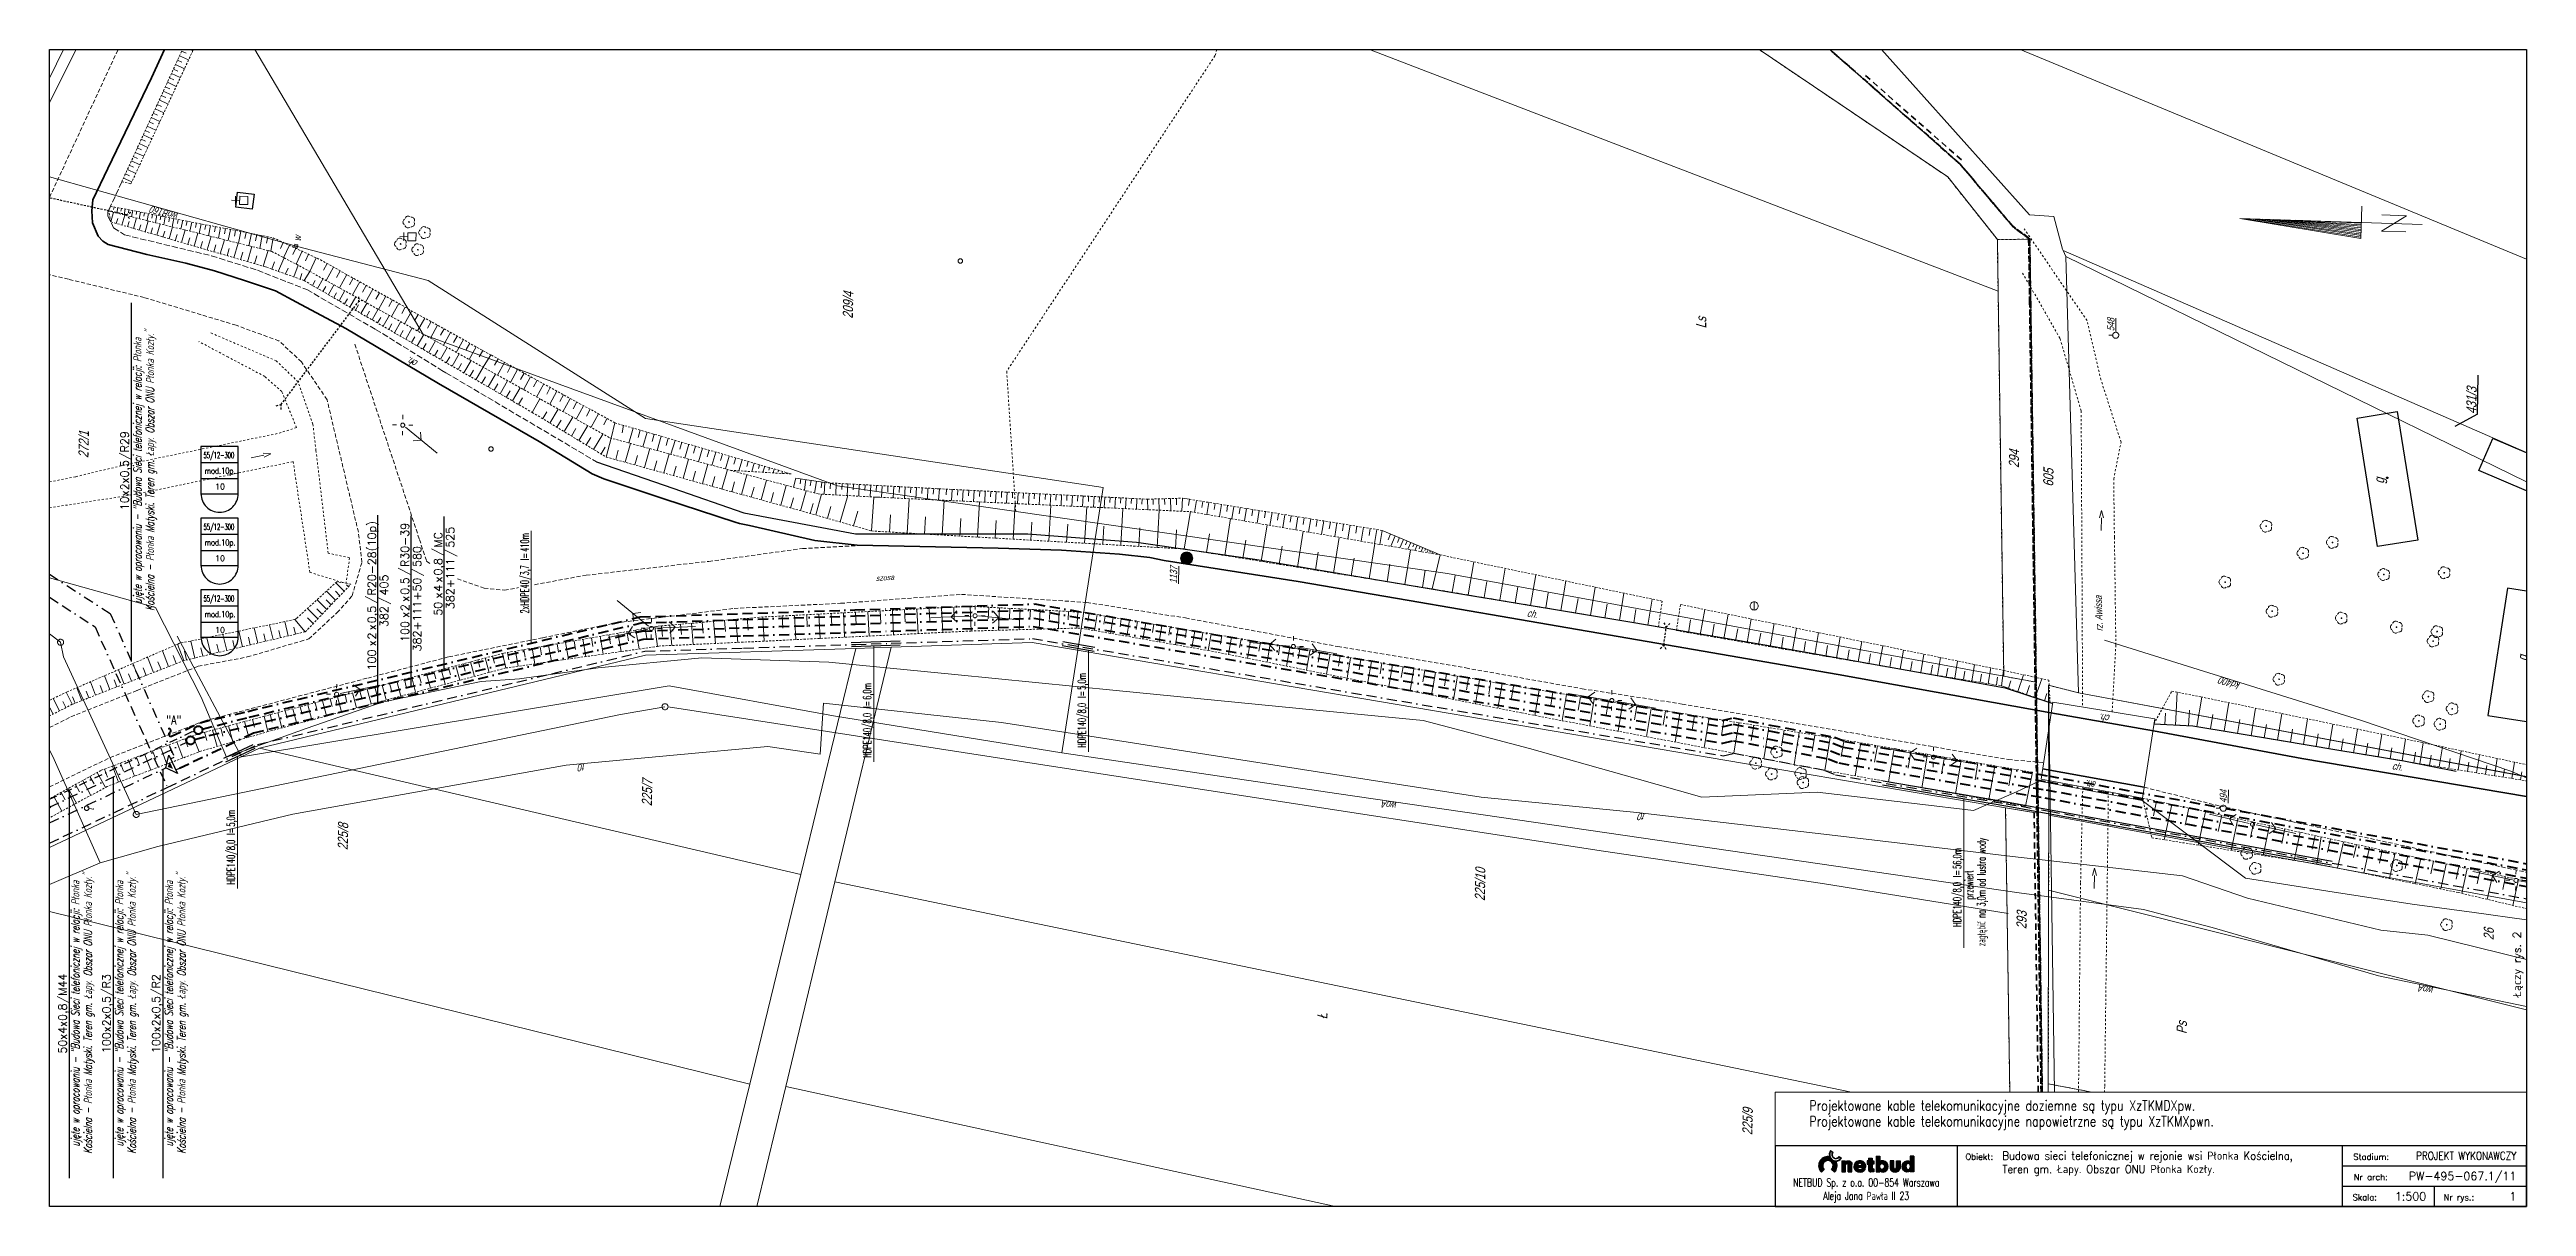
# Paper-space layout '01' of a CAD drawing. Header units: millimetres. Extents: x 14 to 624, y 3 to 288.
# The model-space entities are those that its viewports show. They can reach past a viewport. Long polylines and large blocks are cut down to what shows.
import ezdxf
from ezdxf.enums import TextEntityAlignment as Align
from ezdxf.lldxf.tags import DXFTag

# ---------------------------------------------------------------- set-up
doc = ezdxf.new("R2010")
doc.units = ezdxf.units.MM
doc.header["$MEASUREMENT"] = 0
for name, pattern in [('0', [0]), ('BORDER', [1.75, 0.5, -0.25, 0.5, -0.25, 0, -0.25]), ('DASHDOT', [1, 0.5, -0.25, 0, -0.25]), ('GAG', [2.49, 1.5, -0.33, 0.33, -0.33]), ('GSO', [2.5, 1.5, -1]), ('GUK', [2, 1.5, -0.5]), ('GUZ', [1, 0.5, -0.5]), ('KOC', [2, 1.5, -0.5]), ('KOJ', [0]), ('KOR', [1, 0.5, -0.5]), ('KOU', [1.5, 1, -0.5]), ('PST', [0.85, 0.5, -0.35]), ('UPW', [0]), ('WSQ', [0.85, 0.5, -0.35])]:
    doc.linetypes.add(name, pattern=pattern)
doc.layers.get('0').update_dxf_attribs({"lineweight": 18})
for name, color, linetype in [('czerwona', 1, 'Continuous'), ('NR-RYS @ 1', 7, 'Continuous'), ('OPIS_KABLA', 30, 'Continuous'), ('RYS ramki', 7, 'Continuous'), ('RYS tabelki', 7, 'Continuous'), ('RYS tabelki - nr', 30, 'Continuous'), ('SZOPO_L_0', 251, 'BGS'), ('TES kable doziemne istn.', 140, 'DASHDOT'), ('TES opisy kabli rozdz.', 30, 'Continuous'), ('TES rury', 6, 'Continuous'), ('TES zakończenia istniejące', 140, 'Continuous'), ('TES złącza istniejące', 140, 'Continuous')]:
    doc.layers.add(name, color=color, linetype=linetype)
for name, color, linetype, lineweight in [('EBUOA_T_1', 251, '0', 25), ('EBUPP_L_3', 6, '0', 25), ('EDZPD_L_0', 251, '0', 18), ('EDZTD_T_0', 7, '0', 25), ('EPGPO_L_0', 251, 'GAG', 35), ('ESPPP_L_4', 251, 'GSO', 35), ('EUZOU_T_0', 251, '0', 18), ('EUZOU_T_2', 7, '0', 18), ('EUZPU_L_3', 250, 'KOR', 18), ('EUZPU_L_4', 251, 'GUZ', 18), ('EUZPU_L_7', 251, '0', 18), ('SDROK_T_1', 251, '0', 18), ('SDRPK_L_0', 7, '0', 35), ('SDRPK_L_1', 7, 'KOU', 18), ('SDRPK_L_2', 251, 'KOC', 18), ('SDRPT_L_0', 7, 'PST', 25), ('SDRPT_L_2', 7, '0', 18), ('SZAPM_T_0', 251, '0', 18), ('SZNPM_T_0', 251, '0', 18), ('SZNPS_T_0', 7, '0', 18), ('SZWOW_T_1', 7, '0', 18), ('SZWOW_T_2', 7, '0', 18), ('SZZPZ_T_0', 251, '0', 15), ('TEL kable doziemne proj.', 32, 'BORDER', 30), ('TEL rury', 6, 'Continuous', 30), ('TEL rury opis', 6, 'Continuous', 20), ('TEL rury opis MONIKA', 6, 'Continuous', 20), ('TES kable doziemne proj.', 4, 'BORDER', 40), ('TES złącza projektowane', 4, 'Continuous', 40), ('UEEPA_T_2', 251, '0', 18), ('UKKOO_T_0', 7, '0', 18), ('UKKPA_T_4', 251, '0', 18), ('UKKPA_T_6', 251, '0', 18), ('UKKPOR_L_0', 36, '0', 18), ('UTTOA_T_0', 7, '0', 18), ('UTTOO_T_0', 7, '0', 18), ('UTTPA_T_2', 34, '0', 18), ('UTTPO_L_0', 34, '0', 18), ('UWWOA_T_0', 251, '0', 18), ('UWWOO_T_0', 251, '0', 18), ('UWWPA_T_0', 251, '0', 18), ('UWWPO_L_0', 162, 'UPW', 18), ('WUKPS_L_1', 251, '0', 18), ('WUKPS_L_2', 251, '0', 18)]:
    doc.layers.add(name, color=color, linetype=linetype, lineweight=lineweight)
for name, color, linetype, lineweight, plot in [('Kanaliza', 36, 'DASHEDX2', 18, False), ('RYS layout', 7, 'Continuous', 30, False), ('viewport', 3, 'Continuous', 9, False)]:
    doc.layers.add(name, color=color, linetype=linetype, lineweight=lineweight, plot=plot)
doc.styles.add('ROMANS', font='simplex.shx')
doc.styles.add('SIMPLEX', font='simplex.shx', dxfattribs={"width": 0.8, "height": 1.5})
doc.styles.get("Standard").update_dxf_attribs({"font": 'txt', "width": 0.8, "oblique": 15})
doc.linetypes.add('BGS', pattern='A,2.5,[133,ltypeshp.shx,S=0.2,R=0,X=0,Y=0],2.5', length=5)
tags = doc.linetypes.add('DASHEDX2', pattern=[38.1, 25.4, -12.7]).pattern_tags.tags
tags[6:7] = [DXFTag(74, 4), DXFTag(75, 0), DXFTag(340, '0'), DXFTag(46, 1.0), DXFTag(50, 0.0), DXFTag(44, 0.0), DXFTag(45, 0.0)]
tags[4:5] = [DXFTag(74, 4), DXFTag(75, 0), DXFTag(340, '0'), DXFTag(46, 1.0), DXFTag(50, 0.0), DXFTag(44, 0.0), DXFTag(45, 0.0)]

psp = doc.layouts.new('01')

# ---------------------------------------------------------------- texts
at = {"layer": 'OPIS_KABLA', "style": 'SIMPLEX', "width": 0.8}
for s, p in [('Projektowane kable telekomunikacyjne doziemne są typu XzTKMDXpw.', (447.77, 26.63)), ('Projektowane kable telekomunikacyjne napowietrzne są typu XzTKMXpwn.', (447.77, 22.76))]:
    psp.add_text(s, height=2.5, rotation=359.99984, dxfattribs=at).set_placement(p)

msp = doc.modelspace()

# ---------------------------------------------------------------- texts
at = {"layer": 'EBUOA_T_1', "char_height": 2.48, "attachment_point": 9, "rotation": 88.97724, "line_spacing_factor": 0.82}
for insert in [(4848626.61, 5829706.63), (4848661.96, 5829662.93)]:
    msp.add_mtext('g', dxfattribs=dict(at, insert=insert))
at = {"layer": 'EDZTD_T_0', "char_height": 2.48, "rotation": 88.97724, "line_spacing_factor": 0.82}
for s, insert, attachment_point in [('209/4', (4848247.55, 5829749.16), 5), ('431/3', (4848646.04, 5829722.39), 1), ('272/1', (4848059.31, 5829714.84), 5), ('294', (4848534.7, 5829711.31), 5), ('605', (4848543.16, 5829706.68), 5), ('225/7', (4848198.06, 5829629.07), 5), ('225/8', (4848123.17, 5829618.24), 5), ('225/10', (4848403.21, 5829606.46), 5), ('293', (4848536.57, 5829597.68), 5), ('26', (4848651.61, 5829594.23), 5), ('225/9', (4848469.08, 5829548.06), 5)]:
    msp.add_mtext(s, dxfattribs=dict(at, insert=insert, attachment_point=attachment_point))
at = {"layer": 'EUZOU_T_0', "char_height": 2.5, "attachment_point": 5, "rotation": 88.97724, "line_spacing_factor": 0.82}
for s, insert in [('Ls', (4848457.67, 5829744.85)), ('Ł', (4848364.36, 5829573.99)), ('Ps', (4848576.01, 5829571.19)), ('Ls', (4848605.99, 5829537.65))]:
    msp.add_mtext(s, dxfattribs=dict(at, insert=insert))
at = {"layer": 'EUZOU_T_2', "insert": (4848256.68, 5829681.35), "char_height": 1.3, "attachment_point": 8, "rotation": 4.26734, "line_spacing_factor": 0.82}
msp.add_mtext('szosa', dxfattribs=at)
at = {"layer": 'NR-RYS @ 1', "color": 6, "style": 'ROMANS'}
for s, p in [('Łączy rys. 2', (4848658.88, 5829586.77)), ('Łączy rys. 1', (4848662.95, 5829586.43))]:
    msp.add_text(s, height=1.98, rotation=90, dxfattribs=at).set_placement(p, align=Align.MIDDLE)
at = {"layer": 'OPIS_KABLA', "style": 'SIMPLEX', "oblique": 15, "width": 0.7}
for s, p in [('ujęte w opracowaniu - "Budowa Sieci telefonicznej w relacji: Płonka', (4848073.53, 5829708.38)), ('Kościelna - Płonka Matyski. Teren gm. Łapy. Obszar ONU Płonka Kozły."', (4848076.62, 5829708.38)), ('ujęte w opracowaniu - "Budowa Sieci telefonicznej w relacji: Płonka', (4848058.24, 5829574.63)), ('Kościelna - Płonka Matyski. Teren gm. Łapy. Obszar ONU Płonka Kozły."', (4848061.33, 5829574.63)), ('ujęte w opracowaniu - "Budowa Sieci telefonicznej w relacji: Płonka', (4848069.05, 5829574.63)), ('Kościelna - Płonka Matyski. Teren gm. Łapy. Obszar ONU Płonka Kozły."', (4848072.13, 5829574.63)), ('ujęte w opracowaniu - "Budowa Sieci telefonicznej w relacji: Płonka', (4848081.28, 5829574.63)), ('Kościelna - Płonka Matyski. Teren gm. Łapy. Obszar ONU Płonka Kozły."', (4848084.36, 5829574.63))]:
    msp.add_text(s, height=2, rotation=89.99984, dxfattribs=at).set_placement(p, align=Align.CENTER)
at = {"layer": 'OPIS_KABLA', "style": 'SIMPLEX'}
for s, p in [('10x2x0,5/R29', (4848070.39, 5829708.38)), ('50x4x0,8/M44', (4848055.11, 5829574.63)), ('100x2x0,5/R3', (4848065.91, 5829574.63)), ('100x2x0,5/R2', (4848078.14, 5829574.63))]:
    msp.add_text(s, height=2, rotation=89.99984, dxfattribs=at).set_placement(p, align=Align.CENTER)
at = {"layer": 'SDROK_T_1', "char_height": 1.8, "attachment_point": 5, "line_spacing_factor": 0.82}
for insert, rotation in [((4848140.26, 5829735.14), 149.25374), ((4848416.08, 5829673.14), 350.22124), ((4848557.06, 5829647.5), 170.11814), ((4848629.12, 5829635.52), 350.36674), ((4848553.65, 5829631.12), 170.11814)]:
    msp.add_mtext('ch.', dxfattribs=dict(at, insert=insert, rotation=rotation))
at = {"layer": 'SZNPM_T_0', "char_height": 1.8, "attachment_point": 4, "rotation": 88.97724, "line_spacing_factor": 0.82}
for s, insert in [('{\\L548}\\P', (4848558.49, 5829742.77)), ('{\\L494}\\P', (4848586.2, 5829626.54))]:
    msp.add_mtext(s, dxfattribs=dict(at, insert=insert))
at = {"layer": 'SZNPS_T_0', "insert": (4848326.74, 5829680.59), "char_height": 1.8, "attachment_point": 1, "rotation": 88.97724, "line_spacing_factor": 0.82}
msp.add_mtext('{\\L1137}', dxfattribs=at)
at = {"layer": 'SZWOW_T_1', "insert": (4848555.54, 5829673.21), "char_height": 1.8, "attachment_point": 5, "rotation": 91.66454, "line_spacing_factor": 0.82}
msp.add_mtext('rz. Awissa', dxfattribs=at)
at = {"layer": 'TEL rury opis', "style": 'ROMANS', "width": 0.6}
msp.add_text('zagłębić na 3,0m od lustra wody', height=2, rotation=89.97724, dxfattribs=at).set_placement((4848527.64, 5829591.24))
at = {"layer": 'TES rury', "linetype": 'Continuous', "style": 'ROMANS', "width": 0.8}
msp.add_text('"A"', height=2.2, dxfattribs=at).set_placement((4848079.61, 5829645.85))
at = {"layer": 'UKKOO_T_0', "insert": (4848588.08, 5829656.93), "char_height": 1.8, "attachment_point": 8, "rotation": 162.59884, "line_spacing_factor": 0.82}
msp.add_mtext('kd400', dxfattribs=at)
at = {"layer": 'UTTOA_T_0', "insert": (4848060.03, 5829625.25), "char_height": 1.8, "attachment_point": 3, "rotation": 88.97724, "line_spacing_factor": 0.82}
msp.add_mtext('t', dxfattribs=at)
at = {"layer": 'UTTOO_T_0', "char_height": 1.8, "attachment_point": 8, "line_spacing_factor": 0.82}
for insert, rotation in [((4848181.86, 5829636.2), 185.32004), ((4848443.09, 5829624.03), 173.36664)]:
    msp.add_mtext('t0', dxfattribs=dict(at, insert=insert, rotation=rotation))
at = {"layer": 'UWWOA_T_0', "insert": (4848111.93, 5829764.87), "char_height": 1.8, "attachment_point": 4, "rotation": 88.97724, "line_spacing_factor": 0.82}
msp.add_mtext('w', dxfattribs=at)
at = {"layer": 'UWWOO_T_0', "char_height": 1.8, "attachment_point": 8, "line_spacing_factor": 0.82}
for s, insert, rotation in [('woB160', (4848079.46, 5829772.75), 164.28704), ('woA', (4848380.99, 5829626.94), 171.72614), ('woA', (4848636.36, 5829581.48), 168.25964)]:
    msp.add_mtext(s, dxfattribs=dict(at, insert=insert, rotation=rotation))

# ---------------------------------------------------------------- blocks, each defined once
blk = doc.blocks.new('TABELKA-NB')
blk.add_hatch(color=7).paths.add_polyline_path([(-171.14, 9.14), (-170.44, 8.43, 0.309602), (-169.95, 10.96, -0.359683), (-171.85, 12.32, 0.701916), (-173.65, 8.42), (-172.95, 9.14, -2.418912)])
h = blk.add_hatch(color=7)
edge = h.paths.add_edge_path()
edge.add_line((-159.22, 11.01), (-159.22, 12.36))
edge.add_line((-159.22, 12.36), (-160.11, 12.36))
edge.add_line((-160.11, 12.36), (-160.11, 8.5))
edge.add_line((-160.11, 8.5), (-159.22, 8.5))
edge.add_line((-159.22, 8.5), (-159.22, 8.72))
edge.add_ellipse((-158.49, 9.86), major_axis=(0, 1.4), ratio=0.904585, start_angle=144.75721, end_angle=395.24279)
edge = h.paths.add_edge_path(flags=16)
edge.add_ellipse((-158.7, 9.86), major_axis=(0, 0.729), ratio=0.7731, start_angle=0, end_angle=360)
h = blk.add_hatch(color=7)
edge = h.paths.add_edge_path()
edge.add_line((-150.87, 12.36), (-151.75, 12.36))
edge.add_line((-151.75, 12.36), (-151.75, 11.01))
edge.add_ellipse((-152.48, 9.86), major_axis=(0, 1.4), ratio=0.904585, start_angle=-35.24279, end_angle=215.24279)
edge.add_line((-151.75, 8.72), (-151.75, 8.5))
edge.add_line((-151.75, 8.5), (-150.87, 8.5))
edge.add_line((-150.87, 8.5), (-150.87, 12.36))
edge = h.paths.add_edge_path(flags=16)
edge.add_ellipse((-152.28, 9.86), major_axis=(0, 0.729), ratio=0.7731, start_angle=0, end_angle=360, ccw=False)
h = blk.add_hatch(color=7)
edge = h.paths.add_edge_path()
edge.add_spline(control_points=[(-167.71, 10.08), (-167.71, 10.2), (-167.71, 10.43), (-167.35, 10.57), (-167.02, 10.42), (-167.02, 10.22), (-167.02, 10.15)], knot_values=[0, 0, 0, 0, 0.31784, 0.634784, 0.982228, 1.196696, 1.196696, 1.196696, 1.196696], degree=3, periodic=0)
edge.add_line((-167.02, 10.15), (-167.02, 8.5))
edge.add_line((-167.02, 8.5), (-166.13, 8.5))
edge.add_line((-166.13, 8.5), (-166.13, 10.34))
edge.add_spline(control_points=[(-166.13, 10.34), (-166.13, 10.45), (-166.13, 10.75), (-166.37, 11.1), (-166.8, 11.3), (-167.24, 11.28), (-167.59, 11.07), (-167.72, 10.91), (-167.78, 10.84)], knot_values=[0, 0, 0, 0, 0.342028, 0.881591, 1.168596, 1.742988, 2.104188, 2.361749, 2.361749, 2.361749, 2.361749], degree=3, periodic=0)
edge.add_line((-167.78, 10.84), (-167.78, 11.22))
edge.add_line((-167.78, 11.22), (-168.6, 11.22))
edge.add_line((-168.6, 11.22), (-168.6, 8.5))
edge.add_line((-168.6, 8.5), (-167.71, 8.5))
edge.add_line((-167.71, 8.5), (-167.71, 10.08))
h = blk.add_hatch(color=7)
edge = h.paths.add_edge_path()
edge.add_arc((-164.12, 9.67), 0.57, 181.13881, 334.36055)
edge.add_line((-163.6, 9.42), (-162.8, 9.26))
edge.add_ellipse((-164.15, 9.86), major_axis=(-1.48, 0), ratio=0.962713, start_angle=172.15087, end_angle=515.4903, ccw=False)
edge.add_line((-162.68, 9.66), (-164.69, 9.66))
h.paths.add_polyline_path([(-163.58, 10.09), (-164.72, 10.09, -0.952849)], flags=16)
h = blk.add_hatch(color=7)
edge = h.paths.add_edge_path()
edge.add_line((-161.12, 11.22), (-161.12, 11.92))
edge.add_line((-161.12, 11.92), (-162.01, 11.92))
edge.add_line((-162.01, 11.92), (-162.01, 11.22))
edge.add_line((-162.01, 11.22), (-162.33, 11.22))
edge.add_line((-162.33, 11.22), (-162.33, 10.46))
edge.add_line((-162.33, 10.46), (-162.01, 10.46))
edge.add_line((-162.01, 10.46), (-162.01, 9.07))
edge.add_spline(control_points=[(-162.01, 9.07), (-162.01, 9.01), (-161.99, 8.84), (-161.83, 8.55), (-161.58, 8.5), (-161.45, 8.5)], knot_values=[0, 0, 0, 0, 0.176852, 0.524045, 0.890102, 0.890102, 0.890102, 0.890102], degree=3, periodic=0)
edge.add_line((-161.45, 8.5), (-160.74, 8.5))
edge.add_line((-160.74, 8.5), (-160.74, 9.26))
edge.add_line((-160.74, 9.26), (-160.93, 9.26))
edge.add_spline(control_points=[(-160.93, 9.26), (-160.99, 9.26), (-161.11, 9.28), (-161.12, 9.4), (-161.12, 9.45)], knot_values=[0, 0, 0, 0, 0.165739, 0.306069, 0.306069, 0.306069, 0.306069], degree=3, periodic=0)
edge.add_line((-161.12, 9.45), (-161.12, 10.46))
edge.add_line((-161.12, 10.46), (-160.74, 10.46))
edge.add_line((-160.74, 10.46), (-160.74, 11.22))
edge.add_line((-160.74, 11.22), (-161.12, 11.22))
h = blk.add_hatch(color=7)
edge = h.paths.add_edge_path()
edge.add_line((-155.8, 11.22), (-156.69, 11.22))
edge.add_line((-156.69, 11.22), (-156.69, 9.39))
edge.add_spline(control_points=[(-156.69, 9.39), (-156.69, 8.88), (-155.49, 8.01), (-154.28, 8.88), (-154.28, 9.39)], knot_values=[0, 0, 0, 0, 1.525958, 3.058911, 3.058911, 3.058911, 3.058911], degree=3, periodic=0)
edge.add_line((-154.28, 9.39), (-154.28, 11.22))
edge.add_line((-154.28, 11.22), (-155.17, 11.22))
edge.add_line((-155.17, 11.22), (-155.17, 9.51))
edge.add_spline(control_points=[(-155.17, 9.51), (-155.17, 9.36), (-155.5, 8.99), (-155.8, 9.36), (-155.8, 9.51)], knot_values=[0, 0, 0, 0, 0.472662, 0.925079, 0.925079, 0.925079, 0.925079], degree=3, periodic=0)
edge.add_line((-155.8, 9.51), (-155.8, 11.22))
for p, q in [((-185, 15), (0, 15)), ((-185, 15), (-185, 0)), ((-140.18, 15), (-140.18, 0)), ((-45.37, 15), (-45.37, 0)), ((0, 0), (0, 15)), ((-45.37, 10), (0, 10)), ((-185, 0), (0, 0)), ((-45.37, 5), (0, 5)), ((-22.69, 5), (-22.69, 0))]:
    blk.add_line(p, q)
at = {"color": 7}
for p, q in [((-171.36, 13.77), (-170.79, 13.36)), ((-171.34, 13.66), (-170.91, 13.35)), ((-169.29, 12.3), (-168.72, 11.89)), ((-160.11, 12.36), (-159.22, 12.36)), ((-160.11, 12.36), (-160.11, 8.5)), ((-159.22, 12.36), (-159.22, 11.01)), ((-150.87, 12.36), (-151.75, 12.36)), ((-151.75, 12.36), (-151.75, 11.01)), ((-150.87, 12.36), (-150.87, 8.5)), ((-173.65, 8.42), (-172.95, 9.14)), ((-171.14, 9.14), (-170.44, 8.43)), ((-169.27, 12.18), (-168.83, 11.87)), ((-168.6, 11.22), (-167.78, 11.22)), ((-168.6, 11.22), (-168.6, 8.5)), ((-168.6, 8.5), (-167.71, 8.5)), ((-167.78, 11.22), (-167.78, 10.84)), ((-167.71, 8.5), (-167.71, 10.08)), ((-167.02, 8.5), (-167.02, 10.15)), ((-167.02, 8.5), (-166.13, 8.5)), ((-166.13, 8.5), (-166.13, 10.34)), ((-164.72, 10.09), (-163.58, 10.09)), ((-164.69, 9.66), (-162.68, 9.66)), ((-162.8, 9.26), (-163.6, 9.42)), ((-162.33, 11.22), (-162.33, 10.46)), ((-162.01, 11.22), (-162.33, 11.22)), ((-162.33, 10.46), (-162.01, 10.46)), ((-162.01, 11.92), (-161.12, 11.92)), ((-162.01, 11.92), (-162.01, 11.22)), ((-162.01, 10.46), (-162.01, 9.07)), ((-160.74, 8.5), (-161.45, 8.5)), ((-161.12, 11.92), (-161.12, 11.22)), ((-161.12, 11.22), (-160.74, 11.22)), ((-160.74, 10.46), (-161.12, 10.46)), ((-161.12, 10.46), (-161.12, 9.45)), ((-160.93, 9.26), (-160.74, 9.26)), ((-160.74, 11.22), (-160.74, 10.46)), ((-160.74, 9.26), (-160.74, 8.5)), ((-160.11, 8.5), (-159.22, 8.5)), ((-159.22, 8.5), (-159.22, 8.72)), ((-156.69, 11.22), (-156.69, 9.39)), ((-155.8, 11.22), (-156.69, 11.22)), ((-155.8, 9.51), (-155.8, 11.22)), ((-155.17, 11.22), (-154.28, 11.22)), ((-155.17, 9.51), (-155.17, 11.22)), ((-154.28, 11.22), (-154.28, 9.39)), ((-151.75, 8.5), (-151.75, 8.72)), ((-150.87, 8.5), (-151.75, 8.5))]:
    blk.add_line(p, q, dxfattribs=at)
blk.add_lwpolyline([(-166.13, 10.53), (-166.13, 10.53)], dxfattribs=at)
for centre, radius, start, end in [((-172.04, 10.04), 2.28, 85.03899, 225.30155), ((-170.08, 12.78), 1.83, 194.74836, 273.87953), ((-170.08, 12.78), 1.62, 142.49287, 326.75547), ((-170.08, 12.78), 1.54, 145.36045, 323.88789), ((-170.08, 12.78), 1, 145.75262, 323.49572), ((-170.08, 12.78), 0.922, 140.88056, 328.36778), ((-172.04, 10.04), 1.28, 314.86395, 225.02139), ((-172.04, 10.04), 2.28, 314.77848, 23.5889), ((-164.15, 10.06), 0.57, 2.76622, 177.23378), ((-164.12, 9.67), 0.57, 181.13881, 334.36055)]:
    blk.add_arc(centre, radius, start, end, dxfattribs=at)
for centre, major_axis, ratio, start_param, end_param in [((-164.15, 9.86), (-1.48, 0), 0.962713, 3.0046, 8.997003), ((-158.49, 9.86), (0, 1.4), 0.904585, 2.52649, 6.898288)]:
    blk.add_ellipse(centre, major_axis=major_axis, ratio=ratio, start_param=start_param, end_param=end_param, dxfattribs=at)
blk.add_ellipse((-158.7, 9.86), major_axis=(0, 0.729), ratio=0.7731, dxfattribs=at)
at = {"color": 7, "extrusion": (0, 0, -1)}
blk.add_ellipse((-152.48, 9.86), major_axis=(0, 1.4), ratio=0.904585, start_param=2.52649, end_param=6.898288, dxfattribs=at)
blk.add_ellipse((-152.28, 9.86), major_axis=(0, 0.729), ratio=0.7731, dxfattribs=at)
at = {"color": 7}
for points in [[(-167.78, 10.84), (-167.6, 11.03), (-167.29, 11.22), (-166.72, 11.25), (-166.46, 11.12), (-166.16, 10.68), (-166.13, 10.34)], [(-167.71, 10.08), (-167.65, 10.39), (-167.36, 10.52), (-167.05, 10.36), (-167.02, 10.15)]]:
    blk.add_spline(points, degree=3, dxfattribs=at)
for points, start_tangent, end_tangent in [([(-162.01, 9.07), (-161.99, 8.89), (-161.81, 8.6), (-161.45, 8.5)], (0, -1), (1, 0)), ([(-160.93, 9.26), (-161.09, 9.31), (-161.12, 9.45)], (-1, 0), (0, 1)), ([(-156.69, 9.39), (-155.49, 8.44), (-154.28, 9.39)], (0, -1), (0, 1)), ([(-155.8, 9.51), (-155.5, 9.18), (-155.17, 9.51)], (0, -1), (0, 1))]:
    blk.add_spline(points, degree=3, dxfattribs=dict(at, start_tangent=start_tangent, end_tangent=end_tangent))
at = {"style": 'ROMANS'}
blk.add_text('Obiekt:', height=1.5, dxfattribs=at).set_placement((-138.18, 11.51))
for s, p in [('Stadium:', (-38.25, 11.5)), ('Nr arch:', (-38.35, 6.5)), ('Skala:', (-39.83, 1.5)), ('Nr rys.:', (-16.64, 1.5))]:
    blk.add_text(s, height=1.5, dxfattribs=at).set_placement(p, align=Align.CENTER)
at = {"style": 'SIMPLEX', "width": 0.7}
for s, p in [('NETBUD Sp. z o.o. 00-854 Warszawa', (-162.59, 4.91)), ('Aleja Jana Pawła II 23', (-162.59, 1.61))]:
    blk.add_text(s, height=2, dxfattribs=at).set_placement(p, align=Align.CENTER)
at = {"style": 'SIMPLEX', "width": 0.9}
for tag, p in [('OBIEKT1', (-129.06, 11.51)), ('OBIEKT2', (-129.06, 8.21)), ('OBIEKT3', (-129.06, 4.91)), ('OBIEKT4', (-129.06, 1.61))]:
    blk.add_attdef(tag, p, '', height=2, dxfattribs=at)
at = {"style": 'SIMPLEX', "width": 0.8}
blk.add_attdef('STADIUM', text='', height=2, dxfattribs=at).set_placement((-2.5, 11.5), align=Align.RIGHT)
at = {"style": 'SIMPLEX'}
for tag, p in [('NR_ARCH', (-2.5, 6.5)), ('SKALA', (-24.69, 1.5))]:
    blk.add_attdef(tag, text='', height=2, dxfattribs=at).set_placement(p, align=Align.RIGHT)
at = {"layer": 'RYS tabelki - nr', "style": 'SIMPLEX'}
blk.add_attdef('RYS', text='', height=2, dxfattribs=at).set_placement((-2.5, 1.5), align=Align.RIGHT)
blk = doc.blocks.new('WSU')
at = {"color": 0}
blk.add_circle((0, 0), 0.09, dxfattribs=at)
blk = doc.blocks.new('FIG_2')
at = {"color": 0}
for p, q in [((-0.50583, 0.991555), (0.49417, 0.991555)), ((0.49417, 0.491555), (-0.50583, 0.491555)), ((-0.50583, 0.491555), (-0.50583, -0.508445)), ((-0.00583, 0.491555), (-0.00583, 1.491555)), ((0.49417, -0.508445), (0.49417, 0.491555)), ((-0.50583, -0.508445), (0.49417, -0.508445))]:
    blk.add_line(p, q, dxfattribs=at)
blk = doc.blocks.new('OSM')
at = {"color": 0}
blk.add_line((0, 0.375), (0, 0.875), dxfattribs=at)
blk.add_circle((0, 0), 0.375, dxfattribs=at)
blk = doc.blocks.new('OSP')
at = {"color": 0}
for radius in [0.75, 0.045]:
    blk.add_circle((0, 0), radius, dxfattribs=at)
blk = doc.blocks.new('KCI')
at = {"color": 0}
for p, q in [((0, 0), (1.585, 0)), ((1.585, 0.25), (2.5, 0)), ((1.585, -0.25), (2.5, 0))]:
    blk.add_line(p, q, dxfattribs=at)
blk = doc.blocks.new('DLI')
at = {"color": 0}
blk.add_circle((0, 0), 0.045, dxfattribs=at)
for centre, start, end in [((-0.357, 0.116), 102.488, 221.918), ((0, 0.375), 30.487, 149.918), ((0.357, 0.116), -41.514, 77.916), ((-0.22, -0.303), 174.489, 293.916), ((0.22, -0.303), -113.512, 5.915)]:
    blk.add_arc(centre, 0.375, start, end, dxfattribs=at)
blk = doc.blocks.new('SLS')
at = {"color": 0}
blk.add_circle((0, 0), 0.25, dxfattribs=at)
blk.add_circle((0, 0), 0.25, dxfattribs=at)
blk = doc.blocks.new('PNN')
at = {"color": 0}
for p, q in [((0.4395, 0.01539), (5.4395, 0.01539)), ((2.9395, 0.01539), (2.2324, 0.72249)), ((2.9395, 0.01539), (2.2324, -0.69171))]:
    blk.add_line(p, q, dxfattribs=at)
blk = doc.blocks.new('LAT')
at = {"color": 0}
for p, q in [((-1.24191, 0.008155), (-0.74191, 0.008155)), ((0.00809, 0.758155), (0.00809, 1.258155)), ((0.75809, 0.008155), (1.25809, 0.008155)), ((0.00809, -0.741845), (0.00809, -1.241845))]:
    blk.add_line(p, q, dxfattribs=at)
blk = doc.blocks.new('UKK')
at = {"color": 0}
blk.add_circle((0, 0), 0.375, dxfattribs=at)
blk = doc.blocks.new('SZB')
at = {"color": 0}
blk.add_line((-0.49489, -0.000465), (0.50511, -0.000465), dxfattribs=at)
blk.add_circle((0.00511, -0.000465), 0.5, dxfattribs=at)
blk = doc.blocks.new('ZAS')
at = {"color": 0}
for p, q in [((0.2, 0.2), (-0.2, 0.2)), ((-0.2, 0.2), (-0.2, -0.2)), ((0.2, -0.2), (0.2, 0.2)), ((-0.2, -0.2), (0.2, -0.2))]:
    blk.add_line(p, q, dxfattribs=at)
blk.add_circle((0, 0), 0.045, dxfattribs=at)
blk = doc.blocks.new('TE_SLAP')
blk.add_circle((0, 0), 0.5)
blk = doc.blocks.new('ZL-2O')
for p, q in [((0, 0), (1, 1.25)), ((1, -1.25), (0, 0)), ((1, 1.25), (1, -1.25)), ((1, 0.75), (1.5, 0.75)), ((1, -0.75), (1.5, -0.75))]:
    blk.add_line(p, q)
blk.add_solid([(0.75, 0.5), (0.75, -0.5), (0.25, 0)])
blk = doc.blocks.new('KIER_PLN2')
for p, q in [((0.34, 24.46), (-1.66, -5.54)), ((0.34, 24.46), (-1.66, -5.54)), ((0.34, -20.54), (0.34, 24.46)), ((0.34, 23.09), (-1.47, -5.54)), ((0.34, 21.71), (-1.28, -5.54)), ((0.34, 20.34), (-1.09, -5.54)), ((0.34, 18.96), (-0.9, -5.54)), ((0.34, 17.59), (-0.71, -5.54)), ((0.34, 16.21), (-0.52, -5.54)), ((0.34, 14.84), (-0.33, -5.54)), ((0.34, 13.46), (-0.14, -5.54)), ((0.34, 12.09), (0.05, -5.54)), ((0.34, 10.71), (0.24, -5.54)), ((-1.66, -5.54), (2.34, -5.54)), ((-0.66, -16.54), (-0.66, -10.54)), ((-0.66, -10.54), (1.34, -16.54)), ((1.34, -16.54), (1.34, -10.54))]:
    blk.add_line(p, q)
blk = doc.blocks.new('KB-RZP')
at = {"style": 'SIMPLEX'}
for s, p in [('x', (-4.75, 0.25)), ('x', (-2.78, 0.25)), ('/', (0.5, 0.39))]:
    blk.add_text(s, height=1, dxfattribs=at).set_placement(p)
at = {"style": 'SIMPLEX', "flags": 1}
blk.add_attdef('TYP-KAB', text='', height=0.5, dxfattribs=at).set_placement((-8.41, 0.25), align=Align.RIGHT)
at = {"style": 'SIMPLEX'}
for tag, p in [('POJ-KAB', (-5.16, 0.25)), ('DL-KAB', (0.19, -1.25))]:
    blk.add_attdef(tag, text='', height=1, dxfattribs=at).set_placement(p, align=Align.RIGHT)
for tag, p in [('KONS-KAB', (-3.5, 0.25)), ('SR-ZYL', (-0.85, 0.25)), ('SEP', (0.84, -1.25))]:
    blk.add_attdef(tag, text='', height=1, dxfattribs=at).set_placement(p, align=Align.CENTER)
for tag, p in [('NR-KAB', (1.5, 0.25)), ('DL-MON', (1.5, -1.25))]:
    blk.add_attdef(tag, p, '', height=1, dxfattribs=at)
at = {"style": 'SIMPLEX', "flags": 1}
blk.add_attdef('REJ-SZAF', (7.64, 0.25), '', height=0.5, dxfattribs=at)
blk = doc.blocks.new('OB')
at = {"style": 'ROMANS', "width": 0.6}
blk.add_text('l=', height=2, dxfattribs=at).set_placement((9.86, 0.18))
for tag, p in [('OB_TYP', (8.68, 0.18)), ('OB_SW', (11.54, -2.76))]:
    blk.add_attdef(tag, text='', height=2, dxfattribs=at).set_placement(p, align=Align.RIGHT)
blk.add_attdef('OB_DL', (11.91, 0.18), '', height=2, dxfattribs=at)
blk = doc.blocks.new('ZLOP')
for p, q in [((9.15, 0), (0, 0)), ((0, 0), (0, -11.62)), ((9.15, -11.62), (9.15, 0)), ((9.15, -4), (0, -4)), ((9.15, -8), (0, -8)), ((0, -11.62), (9.15, -11.62))]:
    blk.add_line(p, q)
blk.add_arc((4.58, -11.62), 4.58, 180, 0)
at = {"style": 'ROMANS', "width": 0.713756}
blk.add_attdef('MUFA', text='', height=1.41, dxfattribs=at).set_placement((0.63, -2.88), (8.18, -2.88), align=Align.FIT)
at = {"style": 'ROMANS'}
for tag, p in [('LACZNIK', (4.71, -6.72)), ('PARY', (4.69, -10.56))]:
    blk.add_attdef(tag, text='', height=1.41, dxfattribs=at).set_placement(p, align=Align.CENTER)
for tag, flags, p in [('NRZL', 4, (4.68, -14.12)), ('BOKT', 1, (4.69, -17.8))]:
    blk.add_attdef(tag, text='', height=1.41, dxfattribs=dict(at, flags=flags)).set_placement(p, align=Align.CENTER)

# ---------------------------------------------------------------- linework, layer by layer
at = {"layer": 'czerwona', "linetype": 'ByBlock', "const_width": 1.41}
msp.add_lwpolyline([(4848330.92, 5829686.01, 1), (4848330.94, 5829687.6, 1)], format="xyb", close=True, dxfattribs=at)
at = {"layer": 'EBUPP_L_3', "linetype": '0'}
for p, q in [((4848619.17, 5829721.33), (4848629.06, 5829722.93)), ((4848624.23, 5829689.67), (4848619.17, 5829721.33)), ((4848629.06, 5829722.93), (4848634.14, 5829691.27)), ((4848649.19, 5829708.43), (4848652.59, 5829716.33)), ((4848686.79, 5829701.64), (4848652.59, 5829716.33)), ((4848673.19, 5829698.12), (4848649.19, 5829708.43)), ((4848634.14, 5829691.27), (4848624.23, 5829689.67)), ((4848656.23, 5829679.48), (4848651.35, 5829648.06)), ((4848672.12, 5829676.73), (4848656.23, 5829679.48)), ((4848651.35, 5829648.06), (4848666.79, 5829645.64))]:
    msp.add_line(p, q, dxfattribs=at)
at = {"layer": 'EDZPD_L_0', "linetype": '0'}
for p, q in [((4848057.42, 5829812.13), (4848050.89, 5829799.09)), ((4848142.9, 5829741.91), (4848101.42, 5829812.13)), ((4848375.97, 5829812.13), (4848530.76, 5829752.59)), ((4848471.92, 5829812.13), (4848518.36, 5829780.76)), ((4848489.31, 5829812.13), (4848521.47, 5829783.84)), ((4848502.08, 5829812.13), (4848538.49, 5829771.45)), ((4848847.43, 5829683.15), (4848536.23, 5829812.13)), ((4848521.47, 5829783.84), (4848534.56, 5829768.34)), ((4848518.36, 5829780.76), (4848530.58, 5829765.35)), ((4848538.49, 5829771.45), (4848544.49, 5829770.97)), ((4848544.49, 5829770.97), (4848546.6, 5829762.99)), ((4848530.58, 5829765.35), (4848538.57, 5829765.39)), ((4848530.58, 5829765.35), (4848530.76, 5829752.59)), ((4848534.56, 5829768.34), (4848538.57, 5829765.39)), ((4848538.57, 5829765.39), (4848538.8, 5829749.49)), ((4848546.6, 5829762.99), (4848546.78, 5829762.61)), ((4848546.78, 5829762.61), (4848547.43, 5829761.13)), ((4848687.9, 5829701.04), (4848546.78, 5829762.61)), ((4848547.43, 5829761.13), (4848775.93, 5829649.36)), ((4848550.55, 5829653.7), (4848547.43, 5829761.13)), ((4848530.76, 5829752.59), (4848532.14, 5829657.75)), ((4848538.8, 5829749.49), (4848540.16, 5829656.27)), ((4848244.92, 5829704.68), (4848142.9, 5829741.91)), ((4848395.15, 5829683.06), (4848244.92, 5829704.68)), ((4848532.14, 5829657.75), (4848395.15, 5829683.06)), ((4848102.56, 5829640.02), (4848197.64, 5829662.9)), ((4848197.64, 5829662.9), (4848249.5, 5829664.6)), ((4848249.5, 5829664.6), (4848235.9, 5829608.87)), ((4848244.29, 5829607.14), (4848258.19, 5829664.88)), ((4848249.5, 5829664.6), (4848258.19, 5829664.88)), ((4848258.19, 5829664.88), (4848292.89, 5829666.02)), ((4848292.89, 5829666.02), (4848532.61, 5829625.36)), ((4848540.16, 5829656.27), (4848532.14, 5829657.75)), ((4848540.16, 5829656.27), (4848540.3, 5829646.08)), ((4848543.19, 5829655.51), (4848543.25, 5829623.53)), ((4848550.55, 5829653.7), (4848543.19, 5829655.51)), ((4848550.55, 5829653.7), (4848543.19, 5829655.51)), ((4848543.19, 5829655.51), (4848543.25, 5829623.53)), ((4848679.32, 5829629.56), (4848550.55, 5829653.7)), ((4848727.67, 5829620.43), (4848550.55, 5829653.7)), ((4848540.3, 5829646.08), (4848540.64, 5829623.99)), ((4848050.89, 5829615.53), (4848102.56, 5829640.02)), ((4848235.9, 5829608.87), (4848102.56, 5829640.02)), ((4848532.61, 5829625.36), (4848533.75, 5829547.22)), ((4848532.61, 5829625.36), (4848540.64, 5829623.99)), ((4848540.64, 5829623.99), (4848541.74, 5829548.72)), ((4848543.22, 5829605.02), (4848543.25, 5829623.53)), ((4848543.25, 5829623.53), (4848718.25, 5829591.38)), ((4848543.25, 5829623.53), (4848718.25, 5829591.38)), ((4848235.9, 5829608.87), (4848223.34, 5829557.29)), ((4848232.19, 5829556.71), (4848244.29, 5829607.14)), ((4848244.29, 5829607.14), (4848533.75, 5829547.22)), ((4848223.34, 5829557.29), (4848050.89, 5829599.83)), ((4848543.13, 5829557.36), (4848543.22, 5829605.02)), ((4848543.22, 5829605.02), (4848785.5, 5829544.41)), ((4848223.34, 5829557.29), (4848215.99, 5829527.13)), ((4848225.1, 5829527.13), (4848232.19, 5829556.71)), ((4848367.61, 5829527.13), (4848232.19, 5829556.71)), ((4848543.12, 5829548.66), (4848543.13, 5829557.36)), ((4848543.13, 5829557.36), (4848773.07, 5829513.41)), ((4848533.75, 5829547.22), (4848534.05, 5829527.13)), ((4848541.74, 5829548.72), (4848542.05, 5829527.13)), ((4848543.57, 5829527.13), (4848543.12, 5829548.66))]:
    msp.add_line(p, q, dxfattribs=at)
at = {"layer": 'EDZTD_T_0'}
for q in [(4848648.99, 5829731.9), (4848643.22, 5829719.24)]:
    msp.add_line((4848648.82, 5829722.34, 2), q, dxfattribs=at)
at = {"layer": 'EPGPO_L_0', "linetype": 'GAG'}
for p, q in [((4848521.47, 5829783.84), (4848489.31, 5829812.13)), ((4848534.56, 5829768.34), (4848521.47, 5829783.84)), ((4848538.57, 5829765.39), (4848534.56, 5829768.34)), ((4848538.8, 5829749.49), (4848538.57, 5829765.39)), ((4848540.16, 5829656.27), (4848538.8, 5829749.49)), ((4848540.3, 5829646.08), (4848540.16, 5829656.27)), ((4848540.64, 5829623.99), (4848540.3, 5829646.08)), ((4848541.74, 5829548.72), (4848540.64, 5829623.99)), ((4848542.05, 5829527.13), (4848541.74, 5829548.72))]:
    msp.add_line(p, q, dxfattribs=at)
at = {"layer": 'EPGPO_L_0', "linetype": 'GUK'}
for p, q in [((4848521.18, 5829784.17), (4848489.4, 5829812.13)), ((4848534.28, 5829768.69), (4848521.18, 5829784.17)), ((4848538.29, 5829765.74), (4848534.28, 5829768.69)), ((4848538.53, 5829749.81), (4848538.29, 5829765.74)), ((4848539.88, 5829656.59), (4848538.53, 5829749.81)), ((4848540.02, 5829646.43), (4848539.88, 5829656.59)), ((4848540.35, 5829624.32), (4848540.02, 5829646.43)), ((4848541.44, 5829549.05), (4848540.35, 5829624.32)), ((4848541.76, 5829527.13), (4848541.44, 5829549.05))]:
    msp.add_line(p, q, dxfattribs=at)
at = {"layer": 'ESPPP_L_4', "linetype": 'GSO'}
for p, q in [((4848498.1, 5829805.72), (4848522.13, 5829784.59)), ((4848540.74, 5829548.7), (4848539.64, 5829623.99)), ((4848541.05, 5829527.13), (4848540.74, 5829548.7))]:
    msp.add_line(p, q, dxfattribs=at)
at = {"layer": 'EUZPU_L_3', "linetype": 'KOR'}
for p, q in [((4848552.67, 5829745.36), (4848537.21, 5829767.94)), ((4848536.8, 5829757.08), (4848546.03, 5829740.92)), ((4848094.84, 5829736.39), (4848087.64, 5829740.2)), ((4848106.74, 5829735.44), (4848090.44, 5829742.39)), ((4848546.03, 5829740.92), (4848551.23, 5829723.1)), ((4848556.09, 5829730.81), (4848552.67, 5829745.36)), ((4848103.91, 5829731.59), (4848094.84, 5829736.39)), ((4848112.09, 5829730.26), (4848106.74, 5829735.44)), ((4848108.09, 5829727.91), (4848103.91, 5829731.59)), ((4848111.71, 5829719), (4848108.09, 5829727.91)), ((4848115.75, 5829719.83), (4848112.09, 5829730.26)), ((4848561.04, 5829715.42), (4848556.09, 5829730.81)), ((4848551.23, 5829723.1), (4848551.59, 5829650.14)), ((4848091.76, 5829714.4), (4848107.42, 5829717.62)), ((4848107.42, 5829717.62), (4848111.71, 5829719)), ((4848116.51, 5829713.36), (4848115.75, 5829719.83)), ((4848559.23, 5829706.29), (4848561.04, 5829715.42)), ((4848057.37, 5829706.91), (4848069.88, 5829709.91)), ((4848069.88, 5829709.91), (4848091.76, 5829714.4)), ((4848072.09, 5829702.57), (4848110.88, 5829710.62)), ((4848110.88, 5829710.62), (4848114.33, 5829687.85)), ((4848119.52, 5829688.06), (4848116.51, 5829713.36)), ((4848050.89, 5829705.61), (4848057.37, 5829706.91)), ((4848559.42, 5829692.01), (4848559.23, 5829706.29)), ((4848050.89, 5829699.23), (4848072.09, 5829702.57)), ((4848559.77, 5829665.46), (4848559.42, 5829692.01)), ((4848114.33, 5829687.85), (4848115.01, 5829683.34)), ((4848124.78, 5829686.95), (4848119.52, 5829688.06)), ((4848124.78, 5829686.95), (4848123.91, 5829680.64)), ((4848115.01, 5829683.34), (4848123.41, 5829680.73)), ((4848558.85, 5829648.97), (4848559.77, 5829665.46)), ((4848551.08, 5829606.96), (4848551.62, 5829630.48)), ((4848557.92, 5829629.31), (4848557.02, 5829556.67)), ((4848550.25, 5829521.5), (4848551.08, 5829606.96)), ((4848557.02, 5829556.67), (4848556.09, 5829520.06))]:
    msp.add_line(p, q, dxfattribs=at)
at = {"layer": 'EUZPU_L_4', "linetype": 'GUZ'}
for p, q in [((4848337.9, 5829810.58), (4848286.61, 5829732.86)), ((4848338.37, 5829812.13), (4848337.9, 5829810.58)), ((4848518.36, 5829780.76), (4848471.92, 5829812.13)), ((4848521.47, 5829783.84), (4848489.31, 5829812.13)), ((4848534.56, 5829768.34), (4848521.47, 5829783.84)), ((4848518.36, 5829780.76), (4848530.58, 5829765.35)), ((4848530.58, 5829765.35), (4848538.57, 5829765.39)), ((4848530.76, 5829752.59), (4848530.58, 5829765.35)), ((4848538.57, 5829765.39), (4848534.56, 5829768.34)), ((4848538.8, 5829749.49), (4848538.57, 5829765.39)), ((4848532.14, 5829657.75), (4848530.76, 5829752.59)), ((4848540.16, 5829656.27), (4848538.8, 5829749.49)), ((4848286.61, 5829732.86), (4848288.85, 5829698.36)), ((4848532.14, 5829657.75), (4848540.16, 5829656.27)), ((4848540.3, 5829646.08), (4848540.16, 5829656.27)), ((4848543.19, 5829655.51), (4848543.25, 5829623.53)), ((4848550.55, 5829653.7), (4848543.19, 5829655.51)), ((4848540.54, 5829630.56), (4848540.3, 5829646.08)), ((4848540.64, 5829623.99), (4848540.54, 5829630.56)), ((4848532.61, 5829625.36), (4848540.64, 5829623.99)), ((4848533.75, 5829547.22), (4848532.61, 5829625.36)), ((4848540.9, 5829605.95), (4848540.64, 5829623.99)), ((4848543.25, 5829623.53), (4848543.22, 5829605.02)), ((4848541.74, 5829548.72), (4848540.9, 5829605.95)), ((4848543.22, 5829605.02), (4848543.13, 5829557.36)), ((4848543.13, 5829557.36), (4848543.12, 5829548.66)), ((4848543.13, 5829557.36), (4848673.35, 5829532.47)), ((4848534.05, 5829527.13), (4848533.75, 5829547.22)), ((4848542.05, 5829527.13), (4848541.74, 5829548.72)), ((4848543.12, 5829548.66), (4848543.57, 5829527.13))]:
    msp.add_line(p, q, dxfattribs=at)
at = {"layer": 'EUZPU_L_7', "linetype": '0'}
for p, q in [((4848471.92, 5829812.13), (4848518.36, 5829780.76)), ((4848489.31, 5829812.13), (4848521.47, 5829783.84)), ((4848521.47, 5829783.84), (4848534.56, 5829768.34)), ((4848530.58, 5829765.35), (4848518.36, 5829780.76)), ((4848538.57, 5829765.39), (4848530.58, 5829765.35)), ((4848534.56, 5829768.34), (4848538.57, 5829765.39)), ((4848538.57, 5829765.39), (4848542.03, 5829527.13)), ((4848540.16, 5829656.27), (4848532.14, 5829657.75)), ((4848545.04, 5829527.13), (4848543.19, 5829655.51)), ((4848543.19, 5829655.51), (4848550.55, 5829653.7)), ((4848540.64, 5829623.99), (4848532.61, 5829625.36)), ((4848532.61, 5829625.36), (4848534.04, 5829527.13))]:
    msp.add_line(p, q, dxfattribs=at)
at = {"layer": 'Kanaliza', "ltscale": 0.1}
for p, q in [((4848203.21, 5829650.25), (4848328.95, 5829630.72)), ((4848328.95, 5829630.72), (4848433.58, 5829614.64)), ((4848433.58, 5829614.64), (4848487.54, 5829606.72)), ((4848487.54, 5829606.72), (4848533.28, 5829599.27))]:
    msp.add_line(p, q, dxfattribs=at)
at = {"layer": 'OPIS_KABLA'}
for p, q in [((4848071.1, 5829661.41), (4848071.1, 5829749.77)), ((4848055.81, 5829534.12), (4848055.81, 5829629.77)), ((4848066.62, 5829534.12), (4848066.62, 5829632.94)), ((4848078.85, 5829534.12), (4848078.85, 5829634.86))]:
    msp.add_line(p, q, dxfattribs=at)
at = {"layer": 'RYS layout'}
for points in [[(4848660.89, 5829527.13), (4848050.89, 5829527.13), (4848050.89, 5829812.13), (4848660.89, 5829812.13)], [(4849270.89, 5829527.13), (4848660.89, 5829527.13), (4848660.89, 5829812.13), (4849270.89, 5829812.13)]]:
    msp.add_lwpolyline(points, close=True, dxfattribs=at)
at = {"layer": 'SDRPK_L_0', "linetype": 'KOJ'}
for p, q in [((4848075.98, 5829805.12), (4848079.17, 5829812.13)), ((4848065.26, 5829782.8), (4848075.98, 5829805.12)), ((4848061.58, 5829775.13), (4848065.26, 5829782.8)), ((4848061.3, 5829772.41), (4848061.58, 5829775.13)), ((4848061.48, 5829769.43), (4848061.3, 5829772.41)), ((4848062.84, 5829766.16), (4848061.48, 5829769.43)), ((4848064.04, 5829764.94), (4848062.84, 5829766.16)), ((4848065.29, 5829764.12), (4848064.04, 5829764.94)), ((4848074.83, 5829761.67), (4848065.29, 5829764.12)), ((4848084.49, 5829759.48), (4848074.83, 5829761.67)), ((4848091.54, 5829757.63), (4848084.49, 5829759.48)), ((4848098.91, 5829755.22), (4848091.54, 5829757.63)), ((4848106.53, 5829752.72), (4848098.91, 5829755.22)), ((4848111.74, 5829749.93), (4848106.53, 5829752.72)), ((4848123.89, 5829743.45), (4848111.74, 5829749.93)), ((4848146.71, 5829729.86), (4848123.89, 5829743.45)), ((4848171.48, 5829715.58), (4848146.71, 5829729.86)), ((4848184.5, 5829707.58), (4848171.48, 5829715.58)), ((4848184.5, 5829707.58), (4848187.38, 5829706.35)), ((4848187.38, 5829706.35), (4848202.21, 5829701.47)), ((4848202.21, 5829701.47), (4848219.73, 5829695.71)), ((4848219.73, 5829695.71), (4848220.79, 5829695.37)), ((4848220.79, 5829695.37), (4848223.3, 5829694.87)), ((4848223.3, 5829694.87), (4848239.39, 5829691.2)), ((4848239.39, 5829691.2), (4848249.75, 5829690.04)), ((4848249.75, 5829690.04), (4848284.49, 5829689.32)), ((4848284.49, 5829689.32), (4848300.14, 5829688.82)), ((4848300.14, 5829688.82), (4848314.41, 5829687.78)), ((4848314.41, 5829687.78), (4848321.89, 5829686.99)), ((4848321.89, 5829686.99), (4848325.38, 5829686.27)), ((4848325.38, 5829686.27), (4848358.41, 5829681.09)), ((4848358.41, 5829681.09), (4848385.69, 5829676.39)), ((4848385.69, 5829676.39), (4848410.52, 5829672.1)), ((4848410.52, 5829672.1), (4848449.07, 5829665.45)), ((4848449.07, 5829665.45), (4848491.36, 5829658.18)), ((4848491.36, 5829658.18), (4848543.78, 5829648.72)), ((4848569.01, 5829644.33), (4848543.78, 5829648.72)), ((4848605.55, 5829637.52), (4848569.01, 5829644.33)), ((4848663.63, 5829627.66), (4848605.55, 5829637.52)), ((4848682.17, 5829624.3), (4848663.63, 5829627.66))]:
    msp.add_line(p, q, dxfattribs=at)
at = {"layer": 'SDRPK_L_0', "linetype": '0'}
msp.add_line((4848566.76, 5829630.39), (4848541.74, 5829634.98), dxfattribs=at)
at = {"layer": 'SDRPK_L_1', "linetype": 'KOU'}
for p, q in [((4848050.89, 5829775.72), (4848067.85, 5829812.32)), ((4848055.53, 5829755.55), (4848050.89, 5829756.67)), ((4848074.2, 5829751.04), (4848055.53, 5829755.55)), ((4848096.82, 5829744.21), (4848074.2, 5829751.04)), ((4848107.37, 5829740.37), (4848096.82, 5829744.21)), ((4848112.94, 5829735.18), (4848107.37, 5829740.37)), ((4848126.08, 5829739.51), (4848141.98, 5829691.46)), ((4848119.23, 5829725.87), (4848112.94, 5829735.18)), ((4848122.82, 5829710.72), (4848119.23, 5829725.87)), ((4848126.95, 5829693.23), (4848122.82, 5829710.72)), ((4848127.82, 5829685.81), (4848126.95, 5829693.23)), ((4848141.98, 5829691.46), (4848143.75, 5829686.09)), ((4848125.41, 5829677.55), (4848127.82, 5829685.81)), ((4848143.75, 5829686.09), (4848144.81, 5829685.35)), ((4848183.05, 5829682.65), (4848213.26, 5829686.03)), ((4848213.26, 5829686.03), (4848236.3, 5829689.2)), ((4848236.3, 5829689.2), (4848251.15, 5829690.01)), ((4848151.33, 5829681.77), (4848157.89, 5829679.45)), ((4848157.89, 5829679.45), (4848162.96, 5829678.94)), ((4848162.96, 5829678.94), (4848166.38, 5829679.57)), ((4848170.32, 5829680.3), (4848183.05, 5829682.65)), ((4848114.74, 5829666.94), (4848121.68, 5829673.38)), ((4848121.68, 5829673.38), (4848125.41, 5829677.55)), ((4848190.42, 5829670.91), (4848206.24, 5829672.83)), ((4848206.24, 5829672.83), (4848219.47, 5829674.45)), ((4848219.47, 5829674.45), (4848245.72, 5829675.71)), ((4848245.72, 5829675.71), (4848275.46, 5829677.91)), ((4848275.46, 5829677.91), (4848306.31, 5829675.92)), ((4848306.31, 5829675.92), (4848330.61, 5829672.11)), ((4848099.6, 5829662.49), (4848112.65, 5829666.34)), ((4848112.65, 5829666.34), (4848114.74, 5829666.94)), ((4848149.23, 5829662.53), (4848172.38, 5829667.23)), ((4848172.38, 5829667.23), (4848190.42, 5829670.91)), ((4848330.61, 5829672.11), (4848368.19, 5829665.06)), ((4848080.89, 5829657.58), (4848087.5, 5829660.21)), ((4848087.5, 5829660.21), (4848099.6, 5829662.49)), ((4848129.25, 5829657.3), (4848149.23, 5829662.53)), ((4848368.19, 5829665.06), (4848399.7, 5829659.79)), ((4848056.15, 5829647.76), (4848072.43, 5829654.24)), ((4848072.43, 5829654.24), (4848080.89, 5829657.58)), ((4848104.87, 5829650.9), (4848129.25, 5829657.3)), ((4848399.7, 5829659.79), (4848428.33, 5829654.66)), ((4848428.33, 5829654.66), (4848452.97, 5829650.9)), ((4848088.92, 5829646.72), (4848104.87, 5829650.9)), ((4848452.97, 5829650.9), (4848494.29, 5829643.86)), ((4848050.89, 5829645.09), (4848056.15, 5829647.76)), ((4848065.83, 5829637.71), (4848088.92, 5829646.72)), ((4848494.29, 5829643.86), (4848513.63, 5829640.58)), ((4848050.89, 5829630.52), (4848065.83, 5829637.71)), ((4848513.63, 5829640.58), (4848533.34, 5829637.21)), ((4848533.34, 5829637.21), (4848541.87, 5829636.49)), ((4848566.76, 5829630.39), (4848585.46, 5829625.75)), ((4848585.46, 5829625.75), (4848609.31, 5829620.61)), ((4848609.31, 5829620.61), (4848662.04, 5829609.22)), ((4848662.04, 5829609.22), (4848705.13, 5829600.77))]:
    msp.add_line(p, q, dxfattribs=at)
at = {"layer": 'SDRPK_L_2', "linetype": 'KOC'}
for p, q in [((4848068.68, 5829779.54), (4848065.92, 5829773.51)), ((4848065.27, 5829772.12), (4848065.23, 5829771.14)), ((4848065.23, 5829771.14), (4848066.68, 5829768.24)), ((4848065.92, 5829773.51), (4848065.27, 5829772.12)), ((4848066.68, 5829768.24), (4848069.33, 5829766.47)), ((4848069.33, 5829766.47), (4848090.78, 5829761.32)), ((4848090.78, 5829761.32), (4848102.08, 5829757.76)), ((4848102.08, 5829757.76), (4848114.24, 5829753)), ((4848114.24, 5829753), (4848131.19, 5829743.2)), ((4848131.19, 5829743.2), (4848147.51, 5829733.09)), ((4848148.48, 5829732.51), (4848147.51, 5829733.09)), ((4848148.48, 5829732.51), (4848185.57, 5829710.6))]:
    msp.add_line(p, q, dxfattribs=at)
at = {"layer": 'SDRPT_L_0', "linetype": 'PST'}
for p, q in [((4848069.78, 5829771.44), (4848050.89, 5829775.57)), ((4848070.93, 5829771.96), (4848069.78, 5829771.44)), ((4848070.6, 5829770.49), (4848069.78, 5829771.44)), ((4848107.91, 5829724.69), (4848126.95, 5829749.98)), ((4848126.95, 5829751.24), (4848126.95, 5829749.98)), ((4848128.13, 5829750.34), (4848126.95, 5829749.98)), ((4848106.7, 5829724.35), (4848107.91, 5829724.69)), ((4848107.91, 5829723.45), (4848107.91, 5829724.69)), ((4848448.43, 5829670.93), (4848449.05, 5829669.84)), ((4848448.45, 5829665.45), (4848449.05, 5829669.84)), ((4848449.92, 5829670.74), (4848449.05, 5829669.84)), ((4848447.57, 5829664.56), (4848448.45, 5829665.45)), ((4848449.05, 5829664.35), (4848448.45, 5829665.45))]:
    msp.add_line(p, q, dxfattribs=at)
at = {"layer": 'SDRPT_L_2', "linetype": '0'}
for p, q in [((4848541.35, 5829632.4), (4848544.23, 5829651.35)), ((4848544.23, 5829651.35), (4848569.34, 5829647.26)), ((4848569.34, 5829647.26), (4848566.35, 5829627.73)), ((4848566.35, 5829627.73), (4848541.35, 5829632.4))]:
    msp.add_line(p, q, dxfattribs=at)
at = {"layer": 'SZOPO_L_0', "linetype": 'BGS'}
for p, q in [((4848096.76, 5829773.28), (4848097.18, 5829776.97)), ((4848097.18, 5829776.97), (4848101.25, 5829776.48)), ((4848101.25, 5829776.48), (4848100.81, 5829772.79)), ((4848100.81, 5829772.79), (4848096.76, 5829773.28)), ((4848185.57, 5829710.6), (4848204.42, 5829704.09)), ((4848204.42, 5829704.09), (4848221.87, 5829698.01)), ((4848221.87, 5829698.01), (4848249.4, 5829692.82)), ((4848249.4, 5829692.82), (4848291.83, 5829692.79)), ((4848291.83, 5829692.79), (4848318.54, 5829690.79)), ((4848318.54, 5829690.79), (4848347.75, 5829686.55)), ((4848347.75, 5829686.55), (4848397.47, 5829678.24)), ((4848397.47, 5829678.24), (4848440.57, 5829671.03)), ((4848440.57, 5829671.03), (4848473.35, 5829665.52)), ((4848473.35, 5829665.52), (4848518.08, 5829657.5)), ((4848518.08, 5829657.5), (4848532.51, 5829654.92)), ((4848532.51, 5829654.92), (4848543.99, 5829651.12)), ((4848569.16, 5829645.99), (4848578.71, 5829645.5)), ((4848578.71, 5829645.5), (4848600.03, 5829642)), ((4848600.03, 5829642), (4848614.21, 5829639.66)), ((4848614.21, 5829639.66), (4848630.73, 5829636.95)), ((4848630.73, 5829636.95), (4848643.58, 5829634.36))]:
    msp.add_line(p, q, dxfattribs=at)
at = {"layer": 'TEL kable doziemne proj.', "ltscale": 5}
msp.add_line((4848488.06, 5829634.54), (4848473.05, 5829637.38), dxfattribs=at)
at = {"layer": 'TEL kable doziemne proj.', "color": 34, "ltscale": 5}
for points in [[(4848050.89, 5829677.2), (4848062.09, 5829669.93), (4848079.88, 5829630.37)], [(4848050.89, 5829616.63), (4848079.88, 5829630.37)]]:
    msp.add_lwpolyline(points, dxfattribs=at)
at = {"layer": 'TEL kable doziemne proj.', "ltscale": 5}
for points in [[(4848221.83, 5829664.69), (4848249.47, 5829665.6), (4848258.15, 5829665.88), (4848292.96, 5829667.02), (4848463.06, 5829638.17), (4848465.69, 5829638.79), (4848473.05, 5829637.38)], [(4848102.13, 5829640.92), (4848197.51, 5829663.9), (4848221.83, 5829664.69)], [(4848079.88, 5829630.37), (4848102.13, 5829640.92)], [(4848488.06, 5829634.54), (4848490.75, 5829633.47), (4848532.77, 5829626.34)], [(4848532.77, 5829626.34), (4848543.43, 5829624.51), (4848718.41, 5829592.36), (4848734.64, 5829595.28)]]:
    msp.add_lwpolyline(points, dxfattribs=at)
at = {"layer": 'TEL rury'}
for p, q in [((4848248.35, 5829666.06), (4848260.35, 5829666.45)), ((4848248.39, 5829665.06), (4848260.38, 5829665.45)), ((4848300.24, 5829665.29), (4848308.13, 5829663.96)), ((4848300.41, 5829666.28), (4848308.3, 5829664.94)), ((4848093.84, 5829637.54), (4848101.07, 5829640.97)), ((4848094.27, 5829636.64), (4848101.5, 5829640.07)), ((4848502.3, 5829631), (4848532.69, 5829625.85)), ((4848502.47, 5829631.99), (4848532.86, 5829626.83)), ((4848532.69, 5829625.85), (4848612.86, 5829611.25)), ((4848532.86, 5829626.83), (4848613.04, 5829612.23))]:
    msp.add_line(p, q, dxfattribs=at)
at = {"layer": 'TEL rury opis'}
for p, q in [((4848253.88, 5829636.68), (4848253.88, 5829665.24)), ((4848306.76, 5829639.14), (4848306.76, 5829664.19)), ((4848097.18, 5829605.43), (4848097.18, 5829638.02)), ((4848522.3, 5829590.84), (4848522.3, 5829627.61))]:
    msp.add_line(p, q, dxfattribs=at)
at = {"layer": 'TEL rury opis MONIKA'}
msp.add_line((4848169.48, 5829665.89), (4848169.48, 5829693.59), dxfattribs=at)
at = {"layer": 'TES kable doziemne istn.', "ltscale": 4}
msp.add_line((4848050.89, 5829627.44), (4848086.12, 5829644.14), dxfattribs=at)
at = {"layer": 'TES kable doziemne istn.', "ltscale": 5}
for p, q in [((4848050.89, 5829625.49), (4848084.73, 5829641.52)), ((4848050.89, 5829621.61), (4848079.54, 5829635.19))]:
    msp.add_line(p, q, dxfattribs=at)
for points in [[(4848050.89, 5829682.87), (4848065.86, 5829673.17), (4848081.61, 5829637.83)], [(4848086.12, 5829644.14), (4848086.56, 5829644.25)]]:
    msp.add_lwpolyline(points, dxfattribs=at)
at = {"layer": 'TES kable doziemne proj.', "color": 252, "lineweight": 40, "ltscale": 5}
msp.add_line((4848080.95, 5829642.98), (4848087.97, 5829646.31), dxfattribs=at)
for points in [[(4848087.97, 5829646.31), (4848099.71, 5829649.1), (4848196.36, 5829672.36), (4848221.55, 5829673.19)], [(4848221.55, 5829673.19), (4848249.19, 5829674.09), (4848257.88, 5829674.38), (4848293.54, 5829675.55), (4848462.78, 5829646.84), (4848465.51, 5829647.48), (4848474.64, 5829645.73), (4848490.45, 5829642.74), (4848493.06, 5829641.7), (4848543.21, 5829633.19), (4848718.43, 5829601), (4848734.2, 5829603.84), (4848760.2, 5829601.84), (4848774.43, 5829604.14), (4848806.29, 5829607.25), (4848808.18, 5829592.8)]]:
    msp.add_lwpolyline(points, dxfattribs=at)
at = {"layer": 'TES kable doziemne proj.', "ltscale": 5}
for points in [[(4848221.6, 5829671.69), (4848249.24, 5829672.59), (4848257.92, 5829672.88), (4848293.44, 5829674.04), (4848462.83, 5829645.31), (4848465.54, 5829645.95), (4848474.36, 5829644.26), (4848490.03, 5829641.29), (4848492.65, 5829640.25), (4848542.95, 5829631.72), (4848718.42, 5829599.48), (4848734.28, 5829602.33), (4848760.27, 5829600.33), (4848774.62, 5829602.65), (4848812.41, 5829606.35), (4848820.76, 5829615.85), (4848842.18, 5829637.15), (4848848.22, 5829643.52), (4848872.53, 5829669.23)], [(4848082.9, 5829635.12), (4848101.22, 5829643.81), (4848197.1, 5829666.89), (4848221.73, 5829667.69)], [(4848086.6, 5829642.2), (4848100.55, 5829645.7), (4848196.83, 5829668.88), (4848221.66, 5829669.69)], [(4848088.5, 5829644.74), (4848100.07, 5829647.65), (4848196.56, 5829670.87), (4848221.6, 5829671.69)], [(4848221.66, 5829669.69), (4848249.3, 5829670.59), (4848257.99, 5829670.88), (4848293.3, 5829672.04), (4848462.89, 5829643.27), (4848465.59, 5829643.91), (4848473.99, 5829642.29), (4848489.47, 5829639.36), (4848492.11, 5829638.31), (4848542.6, 5829629.75), (4848718.42, 5829597.45), (4848734.38, 5829600.32), (4848760.35, 5829598.31), (4848774.88, 5829600.67), (4848813.4, 5829604.43)], [(4848221.73, 5829667.69), (4848249.37, 5829668.59), (4848258.06, 5829668.88), (4848293.16, 5829670.03), (4848462.96, 5829641.23), (4848465.63, 5829641.86), (4848473.61, 5829640.33), (4848488.9, 5829637.43), (4848491.56, 5829636.38), (4848542.26, 5829627.78), (4848718.42, 5829595.41), (4848734.48, 5829598.3), (4848760.43, 5829596.3), (4848775.14, 5829598.68), (4848804.3, 5829601.53), (4848805.82, 5829590.22), (4848803.78, 5829584.87), (4848803.78, 5829584.87)]]:
    msp.add_lwpolyline(points, dxfattribs=at)
at = {"layer": 'TES kable doziemne proj.', "color": 252, "lineweight": 40, "ltscale": 5}
for centre, start, end in [((4848080.3, 5829644.34), 295.35946, 115.35946), ((4848080.73, 5829643.44), 115.35946, 295.35946)]:
    msp.add_arc(centre, 0.5, start, end, dxfattribs=at)
at = {"layer": 'TES opisy kabli rozdz.'}
for p, q in [((4848131.76, 5829651.16), (4848131.76, 5829697.4)), ((4848139.92, 5829655.18), (4848139.92, 5829697.26)), ((4848148.08, 5829659.2), (4848148.08, 5829697.11))]:
    msp.add_line(p, q, dxfattribs=at)
at = {"layer": 'UKKPOR_L_0', "linetype": '0'}
for p, q in [((4848053.6, 5829666.13), (4848050.89, 5829668.23)), ((4848557.01, 5829666.65), (4848576.1, 5829660.67)), ((4848054.31, 5829662.54), (4848053.6, 5829666.13)), ((4848072.24, 5829623.71), (4848054.31, 5829662.54)), ((4848576.1, 5829660.67), (4848620.04, 5829646.9)), ((4848147.79, 5829639.33), (4848191.48, 5829648.35)), ((4848191.48, 5829648.35), (4848202.46, 5829650.23)), ((4848620.04, 5829646.9), (4848657.01, 5829634.34)), ((4848072.24, 5829623.71), (4848147.79, 5829639.33)), ((4848657.01, 5829634.34), (4848665.9, 5829630.58))]:
    msp.add_line(p, q, dxfattribs=at)
at = {"layer": 'UTTPO_L_0', "linetype": '0'}
for p, q in [((4848050.89, 5829682.03), (4848076.95, 5829674.66)), ((4848076.95, 5829674.66), (4848088.24, 5829652.63)), ((4848186.02, 5829659.79), (4848211.55, 5829662.27)), ((4848211.55, 5829662.27), (4848242.8, 5829661.22)), ((4848242.8, 5829661.22), (4848273.85, 5829658.16)), ((4848132.83, 5829651.38), (4848157.2, 5829656.42)), ((4848157.2, 5829656.42), (4848166.63, 5829657.07)), ((4848166.63, 5829657.07), (4848186.02, 5829659.79)), ((4848273.85, 5829658.16), (4848313.59, 5829654.27)), ((4848313.59, 5829654.27), (4848362.81, 5829649.43)), ((4848088.24, 5829652.63), (4848094.48, 5829637.78)), ((4848114.09, 5829644.89), (4848132.83, 5829651.38)), ((4848240.68, 5829638.59), (4848241.48, 5829651.12)), ((4848241.48, 5829651.12), (4848285.34, 5829646.39)), ((4848362.81, 5829649.43), (4848389.21, 5829646.84)), ((4848094.48, 5829637.78), (4848114.09, 5829644.89)), ((4848285.34, 5829646.39), (4848309.68, 5829642.58)), ((4848309.68, 5829642.58), (4848362.12, 5829634.38)), ((4848389.21, 5829646.84), (4848415.37, 5829639.95)), ((4848052, 5829637.24), (4848050.89, 5829639.65)), ((4848063.35, 5829611.79), (4848052, 5829637.24)), ((4848143.34, 5829629.63), (4848178.12, 5829635.85)), ((4848178.12, 5829635.85), (4848204.52, 5829638.29)), ((4848204.52, 5829638.29), (4848227.75, 5829640.46)), ((4848227.75, 5829640.46), (4848240.68, 5829638.59)), ((4848415.37, 5829639.95), (4848441.3, 5829632.65)), ((4848362.12, 5829634.38), (4848403.47, 5829627.92)), ((4848441.3, 5829632.65), (4848457.84, 5829627.99)), ((4848540.9, 5829631.89), (4848535.28, 5829629.31)), ((4848566.26, 5829627.1), (4848540.9, 5829631.89)), ((4848077.52, 5829615.8), (4848110.79, 5829623.81)), ((4848110.79, 5829623.81), (4848143.34, 5829629.63)), ((4848403.47, 5829627.92), (4848441.77, 5829624.18)), ((4848441.77, 5829624.18), (4848487.82, 5829618.83)), ((4848457.84, 5829627.99), (4848486.21, 5829629.23)), ((4848486.21, 5829629.23), (4848510.84, 5829626.33)), ((4848510.84, 5829626.33), (4848524.75, 5829624.7)), ((4848524.75, 5829624.7), (4848535.28, 5829629.31)), ((4848591.72, 5829607.98), (4848566.26, 5829627.1)), ((4848487.82, 5829618.83), (4848535.67, 5829613.22)), ((4848050.89, 5829606.41), (4848063.35, 5829611.79)), ((4848063.35, 5829611.79), (4848077.52, 5829615.8)), ((4848551.88, 5829611.37), (4848535.67, 5829613.22)), ((4848576.17, 5829608.6), (4848551.88, 5829611.37)), ((4848592.18, 5829603.09), (4848576.17, 5829608.6)), ((4848611.99, 5829604.84), (4848591.72, 5829607.98)), ((4848625.06, 5829595.2), (4848592.18, 5829603.09)), ((4848632.74, 5829601.61), (4848611.99, 5829604.84)), ((4848648.02, 5829599.53), (4848632.74, 5829601.61)), ((4848672.23, 5829596.22), (4848648.02, 5829599.53)), ((4848636.58, 5829593.98), (4848625.06, 5829595.2)), ((4848663.65, 5829587.29), (4848636.58, 5829593.98)), ((4848695.05, 5829585.97), (4848663.65, 5829587.29))]:
    msp.add_line(p, q, dxfattribs=at)
at = {"layer": 'UWWPO_L_0', "linetype": 'UPW'}
for p, q in [((4848050.89, 5829805.05), (4848054.29, 5829812.13)), ((4848050.89, 5829780.8), (4848095.19, 5829768.33)), ((4848095.19, 5829768.33), (4848111.59, 5829763.71)), ((4848111.59, 5829763.71), (4848144.14, 5829755.27)), ((4848144.14, 5829755.27), (4848197.68, 5829721.27)), ((4848197.68, 5829721.27), (4848310.4, 5829704.26)), ((4848310.4, 5829704.26), (4848300.17, 5829638.85)), ((4848098.16, 5829637.93), (4848082.35, 5829667.6)), ((4848203.51, 5829655.36), (4848098.16, 5829637.93)), ((4848243.96, 5829648.01), (4848203.51, 5829655.36)), ((4848300.17, 5829638.85), (4848243.96, 5829648.01)), ((4848300.17, 5829638.85), (4848368.44, 5829628.77)), ((4848368.44, 5829628.77), (4848482.36, 5829612.19)), ((4848482.36, 5829612.19), (4848535.99, 5829604.37)), ((4848566.58, 5829600.25), (4848535.99, 5829604.37)), ((4848583.51, 5829595.84), (4848566.58, 5829600.25)), ((4848624.44, 5829583.95), (4848583.51, 5829595.84)), ((4848663.22, 5829575.9), (4848624.44, 5829583.95)), ((4848691.48, 5829571.13), (4848663.22, 5829575.9))]:
    msp.add_line(p, q, dxfattribs=at)
at = {"layer": 'WUKPS_L_1', "linetype": '0'}
for p, q in [((4848083.92, 5829812.82), (4848086.16, 5829811.8)), ((4848084.44, 5829813.93), (4848085.55, 5829813.41)), ((4848084.94, 5829815.02), (4848087.18, 5829814)), ((4848081.4, 5829807.32), (4848082.51, 5829806.82)), ((4848081.9, 5829808.41), (4848084.12, 5829807.41)), ((4848082.42, 5829809.52), (4848083.51, 5829809)), ((4848082.92, 5829810.61), (4848085.14, 5829809.59)), ((4848083.42, 5829811.7), (4848084.53, 5829811.2)), ((4848078.4, 5829800.77), (4848079.5, 5829800.29)), ((4848078.9, 5829801.86), (4848081.09, 5829800.86)), ((4848079.4, 5829802.95), (4848080.49, 5829802.45)), ((4848079.9, 5829804.05), (4848082.09, 5829803.05)), ((4848080.4, 5829805.14), (4848081.49, 5829804.64)), ((4848080.9, 5829806.23), (4848083.1, 5829805.21)), ((4848075.93, 5829795.38), (4848078.07, 5829794.4)), ((4848076.43, 5829796.45), (4848077.5, 5829795.97)), ((4848076.93, 5829797.54), (4848079.07, 5829796.54)), ((4848077.43, 5829798.61), (4848078.5, 5829798.13)), ((4848077.91, 5829799.7), (4848080.07, 5829798.7)), ((4848072.99, 5829788.95), (4848075.08, 5829787.99)), ((4848073.47, 5829790.02), (4848074.52, 5829789.52)), ((4848073.97, 5829791.09), (4848076.07, 5829790.11)), ((4848074.45, 5829792.16), (4848075.52, 5829791.66)), ((4848074.95, 5829793.23), (4848077.07, 5829792.25)), ((4848075.45, 5829794.3), (4848076.5, 5829793.8)), ((4848070.06, 5829782.56), (4848072.12, 5829781.62)), ((4848070.54, 5829783.63), (4848071.59, 5829783.15)), ((4848071.04, 5829784.68), (4848073.1, 5829783.74)), ((4848071.52, 5829785.75), (4848072.57, 5829785.27)), ((4848072.01, 5829786.8), (4848074.1, 5829785.85)), ((4848072.49, 5829787.88), (4848073.54, 5829787.4)), ((4848069.1, 5829780.45), (4848071.14, 5829779.52)), ((4848069.58, 5829781.51), (4848070.61, 5829781.03)), ((4848065.97, 5829769.69), (4848066.65, 5829772.04)), ((4848066.79, 5829773.35), (4848066.68, 5829772.7)), ((4848067.32, 5829769.28), (4848067.68, 5829770.5)), ((4848067.69, 5829773.18), (4848067.45, 5829771.84)), ((4848068.61, 5829773), (4848068.47, 5829772.3)), ((4848068.71, 5829768.88), (4848069.44, 5829771.35)), ((4848069.52, 5829772.83), (4848069.24, 5829771.39)), ((4848070.44, 5829772.63), (4848070.31, 5829771.89)), ((4848071.4, 5829772.45), (4848071.09, 5829770.94)), ((4848071.54, 5829768.07), (4848072.29, 5829770.64)), ((4848072.35, 5829772.28), (4848072.2, 5829771.48)), ((4848073.31, 5829772.08), (4848073, 5829770.46)), ((4848074.29, 5829771.9), (4848074.13, 5829771.06)), ((4848075.28, 5829771.7), (4848074.95, 5829769.99)), ((4848076.28, 5829771.51), (4848076.11, 5829770.63)), ((4848077.3, 5829771.31), (4848076.95, 5829769.49)), ((4848078.33, 5829771.11), (4848078.16, 5829770.17)), ((4848079.37, 5829770.91), (4848079, 5829768.98)), ((4848080.43, 5829770.71), (4848080.23, 5829769.71)), ((4848081.5, 5829770.49), (4848081.11, 5829768.46)), ((4848082.58, 5829770.29), (4848082.38, 5829769.24)), ((4848083.68, 5829770.07), (4848083.26, 5829767.92)), ((4848070.13, 5829768.47), (4848070.49, 5829769.73)), ((4848072.95, 5829767.64), (4848073.34, 5829768.96)), ((4848074.4, 5829767.22), (4848075.19, 5829769.92)), ((4848075.86, 5829766.79), (4848076.26, 5829768.18)), ((4848077.33, 5829766.37), (4848078.16, 5829769.19)), ((4848078.82, 5829765.94), (4848079.25, 5829767.37)), ((4848080.33, 5829765.49), (4848081.19, 5829768.44)), ((4848081.85, 5829765.04), (4848082.29, 5829766.56)), ((4848083.4, 5829764.6), (4848084.27, 5829767.68)), ((4848084.79, 5829769.85), (4848084.57, 5829768.76)), ((4848084.95, 5829764.15), (4848085.4, 5829765.72)), ((4848085.91, 5829769.63), (4848085.47, 5829767.38)), ((4848086.5, 5829763.7), (4848087.44, 5829766.89)), ((4848087.05, 5829769.41), (4848086.83, 5829768.26)), ((4848088.2, 5829769.19), (4848087.74, 5829766.82)), ((4848088.1, 5829763.23), (4848088.56, 5829764.86)), ((4848089.38, 5829768.97), (4848089.14, 5829767.76)), ((4848089.69, 5829762.76), (4848090.67, 5829766.09)), ((4848090.55, 5829768.75), (4848090.07, 5829766.24)), ((4848091.32, 5829762.3), (4848091.81, 5829763.99)), ((4848091.77, 5829768.51), (4848091.51, 5829767.23)), ((4848092.97, 5829768.27), (4848092.46, 5829765.66)), ((4848092.95, 5829761.83), (4848093.95, 5829765.29)), ((4848094.2, 5829768.04), (4848093.94, 5829766.69)), ((4848095.46, 5829767.8), (4848094.91, 5829765.05)), ((4848096.25, 5829760.85), (4848097.32, 5829764.45)), ((4848096.71, 5829767.56), (4848096.45, 5829766.14)), ((4848097.99, 5829767.3), (4848097.44, 5829764.43)), ((4848099.29, 5829767.05), (4848099, 5829765.58)), ((4848100.6, 5829766.79), (4848100.01, 5829763.78)), ((4848101.92, 5829766.55), (4848101.63, 5829764.99)), ((4848103.27, 5829766.28), (4848102.66, 5829763.13)), ((4848104.63, 5829766.02), (4848104.32, 5829764.4)), ((4848106, 5829765.75), (4848105.36, 5829762.46)), ((4848106, 5829765.75), (4848105.36, 5829762.46)), ((4848108.44, 5829764.61), (4848107.74, 5829763.1)), ((4848109.97, 5829763.9), (4848108.54, 5829760.83)), ((4848094.6, 5829761.34), (4848095.11, 5829763.11)), ((4848097.95, 5829760.36), (4848098.48, 5829762.19)), ((4848099.66, 5829759.87), (4848100.74, 5829763.61)), ((4848101.37, 5829759.36), (4848101.92, 5829761.27)), ((4848103.48, 5829758.76), (4848104.73, 5829762.62)), ((4848104.37, 5829758.48), (4848103.48, 5829758.76)), ((4848105.6, 5829762.4), (4848104.73, 5829762.62)), ((4848105.21, 5829758.19), (4848105.63, 5829758.04)), ((4848105.63, 5829758.04), (4848106.32, 5829759.81)), ((4848107.22, 5829757.47), (4848108.68, 5829760.81)), ((4848108.99, 5829756.86), (4848109.63, 5829758.25)), ((4848111.52, 5829763.17), (4848110.79, 5829761.61)), ((4848111.05, 5829756.12), (4848112.08, 5829759.02)), ((4848113.09, 5829762.43), (4848111.61, 5829759.23)), ((4848114.67, 5829761.7), (4848113.92, 5829760.07)), ((4848116.56, 5829760.82), (4848114.98, 5829757.49)), ((4848119.25, 5829759.42), (4848118.34, 5829757.77)), ((4848120.86, 5829758.51), (4848119.04, 5829755.26)), ((4848112.58, 5829755.57), (4848113.05, 5829756.93)), ((4848113.56, 5829755.22), (4848114.98, 5829757.49)), ((4848115.62, 5829754.04), (4848116.32, 5829755.23)), ((4848116.92, 5829753.28), (4848118.31, 5829755.69)), ((4848118.23, 5829752.53), (4848118.93, 5829753.74)), ((4848119.56, 5829751.77), (4848120.96, 5829754.22)), ((4848120.88, 5829751.01), (4848121.58, 5829752.23)), ((4848122.46, 5829757.62), (4848121.55, 5829755.99)), ((4848122.21, 5829750.24), (4848123.65, 5829752.74)), ((4848124.09, 5829756.71), (4848122.27, 5829753.46)), ((4848125.69, 5829755.82), (4848124.78, 5829754.2)), ((4848127.29, 5829754.91), (4848125.5, 5829751.68)), ((4848128.9, 5829754.02), (4848127.99, 5829752.4)), ((4848130.5, 5829753.11), (4848128.7, 5829749.91)), ((4848132.11, 5829752.23), (4848131.22, 5829750.62)), ((4848123.54, 5829749.46), (4848124.26, 5829750.73)), ((4848124.88, 5829748.69), (4848126.35, 5829751.23)), ((4848126.23, 5829747.91), (4848126.97, 5829749.2)), ((4848127.57, 5829747.13), (4848129.08, 5829749.72)), ((4848128.94, 5829746.34), (4848129.68, 5829747.65)), ((4848130.31, 5829745.56), (4848131.81, 5829748.19)), ((4848131.67, 5829744.77), (4848132.44, 5829746.1)), ((4848133.71, 5829751.34), (4848131.91, 5829748.13)), ((4848133.04, 5829743.97), (4848134.59, 5829746.66)), ((4848135.32, 5829750.45), (4848134.41, 5829748.84)), ((4848136.9, 5829749.54), (4848135.12, 5829746.35)), ((4848138.5, 5829748.65), (4848137.62, 5829747.07)), ((4848140.11, 5829747.76), (4848138.33, 5829744.57)), ((4848141.69, 5829746.87), (4848140.8, 5829745.29)), ((4848143.3, 5829745.98), (4848141.52, 5829742.82)), ((4848134.43, 5829743.18), (4848135.21, 5829744.53)), ((4848135.81, 5829742.38), (4848137.4, 5829745.11)), ((4848137.22, 5829741.57), (4848138, 5829742.94)), ((4848138.6, 5829740.75), (4848140.21, 5829743.54)), ((4848140.01, 5829739.94), (4848140.83, 5829741.35)), ((4848141.43, 5829739.14), (4848143.06, 5829741.97)), ((4848142.84, 5829738.31), (4848143.67, 5829739.74)), ((4848144.88, 5829745.1), (4848143.99, 5829743.51)), ((4848144.27, 5829737.49), (4848145.94, 5829740.38)), ((4848146.47, 5829744.21), (4848144.71, 5829741.04)), ((4848148.05, 5829743.32), (4848147.18, 5829741.73)), ((4848149.65, 5829742.43), (4848147.88, 5829739.28)), ((4848151.24, 5829741.54), (4848150.35, 5829739.98)), ((4848152.82, 5829740.67), (4848151.07, 5829737.52)), ((4848154.41, 5829739.79), (4848153.52, 5829738.22)), ((4848145.71, 5829736.66), (4848146.54, 5829738.11)), ((4848147.14, 5829735.83), (4848148.83, 5829738.76)), ((4848148.58, 5829734.99), (4848149.45, 5829736.47)), ((4848150.03, 5829734.16), (4848151.76, 5829737.13)), ((4848151.49, 5829733.32), (4848152.36, 5829734.82)), ((4848152.96, 5829732.47), (4848154.71, 5829735.5)), ((4848155.99, 5829738.9), (4848154.24, 5829735.77)), ((4848155.91, 5829730.76), (4848157.68, 5829733.87)), ((4848157.56, 5829738.01), (4848156.69, 5829736.44)), ((4848159.56, 5829736.89), (4848157.68, 5829733.87)), ((4848161.34, 5829735.92), (4848160.47, 5829734.36)), ((4848162.92, 5829735.05), (4848161.21, 5829731.9)), ((4848164.53, 5829734.18), (4848163.66, 5829732.6)), ((4848154.42, 5829731.62), (4848155.31, 5829733.15)), ((4848157.37, 5829729.91), (4848158.28, 5829731.48)), ((4848158.88, 5829729.04), (4848160.69, 5829732.19)), ((4848160.36, 5829728.18), (4848161.29, 5829729.76)), ((4848161.87, 5829727.31), (4848163.7, 5829730.52)), ((4848163.37, 5829726.44), (4848164.3, 5829728.07)), ((4848166.13, 5829733.3), (4848164.4, 5829730.11)), ((4848164.9, 5829725.58), (4848166.77, 5829728.82)), ((4848167.76, 5829732.41), (4848166.87, 5829730.82)), ((4848169.36, 5829731.54), (4848167.61, 5829728.33)), ((4848170.99, 5829730.65), (4848170.1, 5829729.04)), ((4848172.59, 5829729.76), (4848170.83, 5829726.53)), ((4848174.22, 5829728.87), (4848173.33, 5829727.25)), ((4848175.84, 5829727.98), (4848174.06, 5829724.73)), ((4848166.42, 5829724.69), (4848167.37, 5829726.33)), ((4848169.77, 5829722.75), (4848171.65, 5829726.12)), ((4848171.96, 5829725.93), (4848171.65, 5829726.12)), ((4848172.34, 5829721.2), (4848173.37, 5829722.88)), ((4848174.1, 5829720.13), (4848176.18, 5829723.57)), ((4848177.46, 5829727.09), (4848176.58, 5829725.45)), ((4848179.11, 5829726.2), (4848177.31, 5829722.91)), ((4848177.62, 5829718.01), (4848179.79, 5829721.57)), ((4848180.73, 5829725.31), (4848179.84, 5829723.65)), ((4848182.38, 5829724.4), (4848180.56, 5829721.1)), ((4848184.02, 5829723.51), (4848183.11, 5829721.85)), ((4848186.12, 5829722.36), (4848184.24, 5829719.07)), ((4848188.1, 5829721.28), (4848187.43, 5829719.65)), ((4848175.86, 5829719.08), (4848176.91, 5829720.82)), ((4848179.42, 5829716.92), (4848180.52, 5829718.74)), ((4848181.22, 5829715.82), (4848183.45, 5829719.5)), ((4848183.05, 5829714.73), (4848184.18, 5829716.59)), ((4848184.87, 5829713.62), (4848187.17, 5829717.42)), ((4848187.97, 5829711.74), (4848189.24, 5829716.38)), ((4848190.14, 5829720.16), (4848189.24, 5829716.38)), ((4848192.21, 5829719.57), (4848191.94, 5829717.67)), ((4848194.62, 5829718.86), (4848193.56, 5829715.2)), ((4848196.35, 5829718.35), (4848195.82, 5829716.54)), ((4848198.08, 5829717.86), (4848197.04, 5829714.26)), ((4848199.81, 5829717.35), (4848199.3, 5829715.58)), ((4848201.53, 5829716.86), (4848200.5, 5829713.34)), ((4848203.24, 5829716.37), (4848202.73, 5829714.62)), ((4848204.93, 5829715.86), (4848203.93, 5829712.42)), ((4848206.62, 5829715.37), (4848206.13, 5829713.66)), ((4848186.73, 5829712.5), (4848187.74, 5829714.17)), ((4848190.32, 5829711.1), (4848190.96, 5829713.41)), ((4848192.67, 5829710.46), (4848193.97, 5829715.1)), ((4848195.04, 5829709.8), (4848195.68, 5829712.12)), ((4848197.41, 5829709.13), (4848198.71, 5829713.83)), ((4848199.78, 5829708.49), (4848200.42, 5829710.84)), ((4848202.14, 5829707.83), (4848203.45, 5829712.55)), ((4848204.53, 5829707.17), (4848205.18, 5829709.53)), ((4848206.9, 5829706.5), (4848208.23, 5829711.26)), ((4848208.31, 5829714.88), (4848207.33, 5829711.5)), ((4848209.98, 5829714.41), (4848209.49, 5829712.72)), ((4848211.66, 5829713.92), (4848210.7, 5829710.6)), ((4848211.68, 5829705.2), (4848213.01, 5829709.97)), ((4848213.31, 5829713.43), (4848212.84, 5829711.8)), ((4848214.96, 5829712.96), (4848214.02, 5829709.7)), ((4848216.61, 5829712.47), (4848216.14, 5829710.86)), ((4848218.24, 5829712), (4848217.33, 5829708.82)), ((4848219.87, 5829711.53), (4848219.43, 5829710)), ((4848221.47, 5829711.06), (4848220.68, 5829708.34)), ((4848222.98, 5829710.64), (4848222.64, 5829709.44)), ((4848224.41, 5829710.21), (4848223.81, 5829708.16)), ((4848225.74, 5829709.83), (4848225.49, 5829708.95)), ((4848227.02, 5829709.46), (4848226.59, 5829707.99)), ((4848228.21, 5829709.1), (4848228.04, 5829708.51)), ((4848209.29, 5829705.86), (4848209.95, 5829708.23)), ((4848214.09, 5829704.53), (4848214.75, 5829706.92)), ((4848216.48, 5829703.87), (4848217.82, 5829708.69)), ((4848218.89, 5829703.21), (4848219.55, 5829705.62)), ((4848221.29, 5829702.53), (4848222.64, 5829707.38)), ((4848223.7, 5829701.86), (4848224.39, 5829704.29)), ((4848226.11, 5829701.2), (4848227.48, 5829706.08)), ((4848228.54, 5829700.54), (4848229.22, 5829702.98)), ((4848229.35, 5829708.78), (4848229.07, 5829707.83)), ((4848230.4, 5829708.48), (4848230.31, 5829708.13)), ((4848230.97, 5829699.85), (4848232.32, 5829704.77)), ((4848231.42, 5829708.19), (4848231.27, 5829707.71)), ((4848232.37, 5829707.91), (4848232.33, 5829707.77)), ((4848233.27, 5829707.65), (4848233.25, 5829707.57)), ((4848235.92, 5829706.39), (4848235.72, 5829705.17)), ((4848235.82, 5829698.53), (4848237.19, 5829703.46)), ((4848237.18, 5829706.18), (4848236.78, 5829703.65)), ((4848238.46, 5829705.98), (4848238.25, 5829704.66)), ((4848239.77, 5829705.76), (4848239.32, 5829702.88)), ((4848241.11, 5829705.55), (4848240.89, 5829704.14)), ((4848241.81, 5829705.44), (4848241.66, 5829702.58)), ((4848243.23, 5829705.35), (4848243.14, 5829703.94)), ((4848244.65, 5829705.29), (4848244.5, 5829702.43)), ((4848246.07, 5829705.2), (4848246, 5829703.78)), ((4848247.48, 5829705.14), (4848247.33, 5829702.28)), ((4848248.9, 5829705.05), (4848248.82, 5829703.63)), ((4848250.32, 5829704.99), (4848250.17, 5829702.15)), ((4848251.72, 5829704.9), (4848251.66, 5829703.48)), ((4848253.14, 5829704.84), (4848252.99, 5829702)), ((4848254.56, 5829704.75), (4848254.47, 5829703.33)), ((4848255.96, 5829704.69), (4848255.81, 5829701.85)), ((4848257.38, 5829704.6), (4848257.31, 5829703.2)), ((4848258.79, 5829704.52), (4848258.64, 5829701.72)), ((4848260.19, 5829704.45), (4848260.13, 5829703.05)), ((4848261.59, 5829704.37), (4848261.44, 5829701.57)), ((4848263.01, 5829704.3), (4848262.93, 5829702.9)), ((4848264.41, 5829704.22), (4848264.26, 5829701.42)), ((4848265.81, 5829704.15), (4848265.74, 5829702.75)), ((4848267.23, 5829704.07), (4848267.08, 5829701.29)), ((4848268.63, 5829704), (4848268.54, 5829702.6)), ((4848269.47, 5829703.95), (4848270.05, 5829703.92)), ((4848270.05, 5829703.92), (4848269.84, 5829701.14)), ((4848271.82, 5829703.82), (4848271.74, 5829702.45)), ((4848273.18, 5829703.76), (4848273.03, 5829701)), ((4848274.54, 5829703.7), (4848274.48, 5829702.32)), ((4848275.9, 5829703.63), (4848275.75, 5829700.87)), ((4848277.26, 5829703.57), (4848277.2, 5829702.19)), ((4848278.62, 5829703.5), (4848278.47, 5829700.74)), ((4848279.96, 5829703.42), (4848279.89, 5829702.06)), ((4848281.32, 5829703.35), (4848281.19, 5829700.64)), ((4848282.68, 5829703.29), (4848282.61, 5829701.93)), ((4848284.02, 5829703.23), (4848283.89, 5829700.51)), ((4848285.37, 5829703.16), (4848285.31, 5829701.8)), ((4848286.71, 5829703.1), (4848286.59, 5829700.38)), ((4848288.07, 5829703.01), (4848288.01, 5829701.67)), ((4848289.41, 5829702.95), (4848289.28, 5829700.25)), ((4848233.4, 5829699.19), (4848234.08, 5829701.66)), ((4848238.25, 5829697.84), (4848238.94, 5829700.33)), ((4848239.57, 5829697.48), (4848241.04, 5829702.61)), ((4848242.49, 5829696.65), (4848243.32, 5829699.53)), ((4848245.6, 5829695.75), (4848247.47, 5829702.26)), ((4848248.88, 5829694.81), (4848249.92, 5829698.43)), ((4848253.3, 5829693.53), (4848253.89, 5829701.9)), ((4848255.41, 5829701.82), (4848253.89, 5829701.9)), ((4848257.77, 5829693.27), (4848258.01, 5829697.47)), ((4848262.07, 5829693.02), (4848262.56, 5829701.49)), ((4848266.39, 5829692.78), (4848266.64, 5829697.04)), ((4848270.72, 5829692.52), (4848271.22, 5829701.09)), ((4848279.42, 5829692.03), (4848279.91, 5829700.68)), ((4848288.17, 5829691.53), (4848288.66, 5829700.28)), ((4848290.75, 5829702.89), (4848290.69, 5829701.55)), ((4848292.11, 5829702.82), (4848291.96, 5829700.12)), ((4848293.45, 5829702.76), (4848293.37, 5829701.42)), ((4848294.79, 5829702.69), (4848294.64, 5829700.02)), ((4848296.13, 5829702.61), (4848296.06, 5829701.29)), ((4848296.96, 5829691.01), (4848297.46, 5829699.89)), ((4848297.47, 5829702.55), (4848297.32, 5829699.89)), ((4848298.78, 5829702.48), (4848298.72, 5829701.16)), ((4848300.12, 5829702.42), (4848300, 5829699.76)), ((4848301.46, 5829702.35), (4848301.4, 5829701.04)), ((4848302.8, 5829702.29), (4848302.65, 5829699.63)), ((4848304.12, 5829702.23), (4848304.06, 5829700.91)), ((4848305.46, 5829702.16), (4848305.31, 5829699.53)), ((4848305.81, 5829690.5), (4848306.31, 5829699.47)), ((4848306.78, 5829702.08), (4848306.72, 5829700.78)), ((4848308.12, 5829702.02), (4848307.97, 5829699.4)), ((4848309.44, 5829701.95), (4848309.37, 5829700.65)), ((4848310.76, 5829701.89), (4848310.63, 5829699.27)), ((4848312.08, 5829701.83), (4848312.01, 5829700.53)), ((4848313.39, 5829701.76), (4848313.27, 5829699.14)), ((4848314.71, 5829701.7), (4848314.65, 5829700.4)), ((4848314.7, 5829690), (4848315.23, 5829699.07)), ((4848316.03, 5829701.63), (4848315.91, 5829699.04)), ((4848317.35, 5829701.55), (4848317.29, 5829700.27)), ((4848318.67, 5829701.49), (4848318.54, 5829698.91)), ((4848319.99, 5829701.42), (4848319.93, 5829700.14)), ((4848321.31, 5829701.36), (4848321.38, 5829698.78)), ((4848322.67, 5829701.4), (4848322.71, 5829700.06)), ((4848323.66, 5829689.48), (4848324.18, 5829698.65)), ((4848324.07, 5829701.43), (4848324.14, 5829698.65)), ((4848325.49, 5829701.49), (4848325.53, 5829700.02)), ((4848326.93, 5829701.52), (4848327.02, 5829698.52)), ((4848328.41, 5829701.57), (4848328.45, 5829700.01)), ((4848329.89, 5829701.61), (4848329.74, 5829698.39)), ((4848330.29, 5829689.1), (4848331.88, 5829698.29)), ((4848330.29, 5829689.1), (4848331.88, 5829698.29)), ((4848331.61, 5829701.34), (4848331.42, 5829699.8)), ((4848333.36, 5829701.04), (4848332.89, 5829698.11)), ((4848334.9, 5829700.8), (4848334.65, 5829699.32)), ((4848336.42, 5829700.55), (4848335.94, 5829697.6)), ((4848337.95, 5829700.3), (4848337.71, 5829698.81)), ((4848339.49, 5829700.06), (4848339.01, 5829697.06)), ((4848341.02, 5829699.81), (4848340.8, 5829698.31)), ((4848342.58, 5829699.56), (4848342.09, 5829696.53)), ((4848344.14, 5829699.31), (4848343.89, 5829697.78)), ((4848345.69, 5829699.06), (4848345.2, 5829695.99)), ((4848347.25, 5829698.82), (4848347, 5829697.26)), ((4848348.8, 5829698.55), (4848348.31, 5829695.46)), ((4848350.38, 5829698.3), (4848350.13, 5829696.75)), ((4848351.95, 5829698.05), (4848351.44, 5829694.9)), ((4848353.53, 5829697.8), (4848353.28, 5829696.21)), ((4848355.11, 5829697.54), (4848354.61, 5829694.36)), ((4848356.7, 5829697.29), (4848356.43, 5829695.69)), ((4848358.3, 5829697.02), (4848357.78, 5829693.81)), ((4848275.06, 5829692.28), (4848275.32, 5829696.58)), ((4848283.77, 5829691.77), (4848284.03, 5829696.12)), ((4848292.54, 5829691.27), (4848292.8, 5829695.67)), ((4848301.38, 5829690.75), (4848301.64, 5829695.21)), ((4848310.25, 5829690.26), (4848310.51, 5829694.75)), ((4848319.18, 5829689.74), (4848319.44, 5829694.29)), ((4848328.15, 5829689.22), (4848328.42, 5829693.83)), ((4848335.8, 5829688.2), (4848336.54, 5829692.79)), ((4848340.3, 5829687.48), (4848341.77, 5829696.57)), ((4848344.79, 5829686.76), (4848345.53, 5829691.29)), ((4848349.28, 5829686.04), (4848350.72, 5829695.03)), ((4848358.2, 5829684.6), (4848359.63, 5829693.49)), ((4848359.89, 5829696.77), (4848359.62, 5829695.16)), ((4848361.49, 5829696.52), (4848360.97, 5829693.25)), ((4848363.1, 5829696.25), (4848362.83, 5829694.62)), ((4848364.7, 5829695.98), (4848364.18, 5829692.71)), ((4848366.32, 5829695.74), (4848366.05, 5829694.08)), ((4848367.07, 5829683.16), (4848368.49, 5829691.96)), ((4848367.95, 5829695.47), (4848367.41, 5829692.14)), ((4848369.57, 5829695.22), (4848369.3, 5829693.54)), ((4848371.2, 5829694.95), (4848370.66, 5829691.58)), ((4848372.84, 5829694.68), (4848372.57, 5829692.98)), ((4848374.47, 5829694.43), (4848373.91, 5829691.02)), ((4848376.11, 5829694.16), (4848375.84, 5829692.45)), ((4848377.76, 5829693.89), (4848377.2, 5829690.44)), ((4848379.06, 5829693.69), (4848378.48, 5829690.24)), ((4848379.06, 5829693.69), (4848378.48, 5829690.24)), ((4848381.17, 5829692.79), (4848380.58, 5829691.38)), ((4848382.28, 5829692.33), (4848381.19, 5829689.75)), ((4848383.33, 5829691.89), (4848382.83, 5829690.72)), ((4848384.3, 5829691.47), (4848383.42, 5829689.37)), ((4848385.24, 5829691.08), (4848384.84, 5829690.14)), ((4848386.11, 5829690.7), (4848385.4, 5829689.03)), ((4848353.75, 5829685.32), (4848354.47, 5829689.79)), ((4848362.64, 5829683.88), (4848363.34, 5829688.31)), ((4848371.48, 5829682.46), (4848372.18, 5829686.83)), ((4848375.89, 5829681.74), (4848377.28, 5829690.44)), ((4848378.48, 5829690.24), (4848378.48, 5829690.24)), ((4848380.28, 5829681.04), (4848380.97, 5829685.35)), ((4848384.64, 5829680.35), (4848386.02, 5829688.92)), ((4848386.94, 5829690.37), (4848386.61, 5829689.61)), ((4848387.72, 5829690.03), (4848387.15, 5829688.72)), ((4848388.43, 5829689.72), (4848388.2, 5829689.16)), ((4848389.13, 5829689.43), (4848388.71, 5829688.46)), ((4848389.78, 5829689.16), (4848389.59, 5829688.74)), ((4848390.38, 5829688.91), (4848390.1, 5829688.21)), ((4848390.95, 5829688.66), (4848390.85, 5829688.38)), ((4848391.51, 5829688.43), (4848391.32, 5829688.01)), ((4848391.4, 5829679.25), (4848393.36, 5829687.65)), ((4848392.03, 5829688.22), (4848391.94, 5829688.06)), ((4848392.5, 5829688.01), (4848392.42, 5829687.81)), ((4848392.96, 5829687.82), (4848392.94, 5829687.78)), ((4848400.28, 5829677.77), (4848401.65, 5829685.92)), ((4848121.33, 5829676.47), (4848119.11, 5829678.73)), ((4848122.41, 5829677.57), (4848121.29, 5829678.71)), ((4848123.47, 5829678.67), (4848121.39, 5829680.79)), ((4848124.51, 5829679.77), (4848124.04, 5829680.24)), ((4848389.01, 5829679.63), (4848389.69, 5829683.9)), ((4848396.35, 5829678.42), (4848397.05, 5829682.59)), ((4848404.17, 5829677.12), (4848404.84, 5829681.11)), ((4848408.04, 5829676.47), (4848409.34, 5829684.33)), ((4848411.85, 5829675.82), (4848412.5, 5829679.67)), ((4848415.62, 5829675.19), (4848416.89, 5829682.75)), ((4848423.06, 5829673.94), (4848424.29, 5829681.2)), ((4848430.35, 5829672.73), (4848431.52, 5829679.69)), ((4848116.95, 5829671.88), (4848114.4, 5829674.45)), ((4848118.07, 5829673.04), (4848116.73, 5829674.39)), ((4848119.17, 5829674.2), (4848116.77, 5829676.61)), ((4848120.25, 5829675.34), (4848119.03, 5829676.57)), ((4848231.34, 5829672.6), (4848231.51, 5829669.6)), ((4848234.36, 5829672.75), (4848234.66, 5829666.76)), ((4848237.37, 5829672.91), (4848237.51, 5829669.91)), ((4848240.37, 5829673.06), (4848240.68, 5829667.05)), ((4848243.37, 5829673.21), (4848243.54, 5829670.2)), ((4848246.4, 5829673.37), (4848246.69, 5829667.35)), ((4848249.4, 5829673.52), (4848249.57, 5829670.52)), ((4848252.42, 5829673.69), (4848252.74, 5829667.66)), ((4848255.43, 5829673.83), (4848255.59, 5829670.81)), ((4848258.45, 5829674), (4848258.76, 5829667.95)), ((4848261.47, 5829674.14), (4848261.62, 5829671.12)), ((4848264.5, 5829674.31), (4848264.81, 5829668.24)), ((4848267.52, 5829674.46), (4848267.67, 5829671.43)), ((4848270.54, 5829674.62), (4848270.85, 5829668.56)), ((4848273.57, 5829674.77), (4848273.71, 5829671.73)), ((4848277.59, 5829674.98), (4848277.86, 5829668.89)), ((4848277.59, 5829674.98), (4848277.86, 5829668.89)), ((4848282.23, 5829674.73), (4848282.08, 5829671.88)), ((4848284.85, 5829674.61), (4848284.57, 5829669.07)), ((4848287.42, 5829674.46), (4848287.3, 5829671.8)), ((4848289.96, 5829674.34), (4848289.69, 5829669.22)), ((4848292.44, 5829674.21), (4848292.32, 5829671.75)), ((4848294.86, 5829674.07), (4848294.61, 5829669.35)), ((4848297.26, 5829673.95), (4848297.14, 5829671.69)), ((4848299.57, 5829673.82), (4848299.36, 5829669.49)), ((4848301.87, 5829673.72), (4848301.75, 5829671.62)), ((4848304.11, 5829673.6), (4848303.92, 5829669.61)), ((4848306.92, 5829673.23), (4848306.59, 5829671.3)), ((4848308.9, 5829672.92), (4848308.25, 5829668.99)), ((4848310.87, 5829672.58), (4848310.56, 5829670.61)), ((4848419.37, 5829674.57), (4848419.97, 5829678.28)), ((4848426.73, 5829673.33), (4848427.33, 5829676.88)), ((4848433.94, 5829672.13), (4848434.53, 5829675.54)), ((4848437.51, 5829671.52), (4848438.63, 5829678.22)), ((4848441.02, 5829670.94), (4848441.58, 5829674.21)), ((4848444.51, 5829670.36), (4848445.59, 5829676.76)), ((4848457.43, 5829667.97), (4848458.51, 5829674.21)), ((4848463.26, 5829666.96), (4848464.29, 5829673.02)), ((4848086.65, 5829662.22), (4848085.65, 5829666.42)), ((4848090.61, 5829663.17), (4848089.64, 5829667.25)), ((4848094.53, 5829664.1), (4848093.6, 5829668.06)), ((4848096.48, 5829664.57), (4848096.01, 5829666.52)), ((4848098.38, 5829665.01), (4848097.47, 5829668.87)), ((4848100.31, 5829665.46), (4848099.85, 5829667.37)), ((4848102.2, 5829665.93), (4848101.31, 5829669.66)), ((4848104.09, 5829666.35), (4848103.64, 5829668.2)), ((4848105.94, 5829666.8), (4848105.08, 5829670.43)), ((4848107.81, 5829667.25), (4848107.38, 5829669.03)), ((4848109.63, 5829667.67), (4848108.82, 5829671.21)), ((4848111.46, 5829668.12), (4848111.05, 5829669.85)), ((4848111.79, 5829672.08), (4848111.29, 5829671.72)), ((4848113.87, 5829668.68), (4848111.29, 5829671.72)), ((4848113.87, 5829668.68), (4848111.29, 5829671.72)), ((4848115.81, 5829670.7), (4848114.39, 5829672.15)), ((4848180.08, 5829666.48), (4848180.45, 5829664.37)), ((4848182.21, 5829666.84), (4848182.93, 5829662.58)), ((4848184.34, 5829667.22), (4848184.72, 5829665.05)), ((4848186.5, 5829667.6), (4848187.27, 5829663.21)), ((4848188.67, 5829667.96), (4848189.07, 5829665.73)), ((4848190.88, 5829668.36), (4848191.66, 5829663.83)), ((4848193.09, 5829668.74), (4848193.48, 5829666.44)), ((4848195.31, 5829669.12), (4848196.13, 5829664.47)), ((4848197.56, 5829669.52), (4848197.96, 5829667.16)), ((4848200.79, 5829670.09), (4848199.97, 5829669.94)), ((4848199.97, 5829669.94), (4848200.64, 5829665.11)), ((4848200.79, 5829670.09), (4848201.61, 5829670.15)), ((4848201.61, 5829670.15), (4848201.85, 5829667.53)), ((4848203.66, 5829670.34), (4848204.11, 5829665.33)), ((4848206.3, 5829670.57), (4848206.51, 5829668)), ((4848208.97, 5829670.8), (4848209.43, 5829665.57)), ((4848211.65, 5829671.03), (4848211.88, 5829668.37)), ((4848214.37, 5829671.28), (4848214.86, 5829665.81)), ((4848217.12, 5829671.52), (4848217.37, 5829668.73)), ((4848219.9, 5829671.77), (4848220.4, 5829666.08)), ((4848222.71, 5829672.02), (4848222.98, 5829669.11)), ((4848226.56, 5829672.35), (4848226.85, 5829666.38)), ((4848226.56, 5829672.35), (4848226.85, 5829666.38)), ((4848312.87, 5829672.25), (4848312.2, 5829668.3)), ((4848314.84, 5829671.91), (4848314.53, 5829669.94)), ((4848316.84, 5829671.58), (4848316.19, 5829667.61)), ((4848318.83, 5829671.24), (4848318.49, 5829669.25)), ((4848320.84, 5829670.9), (4848320.17, 5829666.92)), ((4848322.84, 5829670.57), (4848322.5, 5829668.55)), ((4848324.85, 5829670.23), (4848324.16, 5829666.2)), ((4848326.85, 5829669.9), (4848326.51, 5829667.88)), ((4848328.86, 5829669.56), (4848328.19, 5829665.51)), ((4848330.88, 5829669.22), (4848330.54, 5829667.19)), ((4848332.91, 5829668.89), (4848332.22, 5829664.8)), ((4848334.92, 5829668.53), (4848334.59, 5829666.5)), ((4848336.96, 5829668.2), (4848336.27, 5829664.09)), ((4848339.61, 5829667.75), (4848339.25, 5829665.65)), ((4848341.96, 5829667.35), (4848341.23, 5829663.1)), ((4848344.32, 5829666.92), (4848343.96, 5829664.79)), ((4848346.69, 5829666.52), (4848345.93, 5829662.15)), ((4848454.5, 5829668.48), (4848455.04, 5829671.63)), ((4848460.35, 5829667.47), (4848460.88, 5829670.54)), ((4848466.13, 5829666.47), (4848466.64, 5829669.46)), ((4848468.96, 5829665.98), (4848469.99, 5829671.86)), ((4848471.79, 5829665.49), (4848472.3, 5829668.4)), ((4848474.6, 5829665.02), (4848475.59, 5829670.72)), ((4848477.4, 5829664.53), (4848477.87, 5829667.34)), ((4848480.15, 5829664.06), (4848481.11, 5829669.58)), ((4848482.9, 5829663.59), (4848483.37, 5829666.3)), ((4848485.61, 5829663.12), (4848486.55, 5829668.49)), ((4848491, 5829662.19), (4848491.89, 5829667.39)), ((4848496.3, 5829661.27), (4848497.17, 5829666.32)), ((4848072.84, 5829657.23), (4848071.41, 5829660.89)), ((4848076.51, 5829658.66), (4848075.01, 5829662.45)), ((4848078.36, 5829659.39), (4848077.6, 5829661.32)), ((4848080.21, 5829660.12), (4848078.68, 5829664.03)), ((4848082.11, 5829660.86), (4848081.32, 5829662.86)), ((4848084, 5829661.61), (4848082.41, 5829665.64)), ((4848084.64, 5829661.76), (4848084.14, 5829663.89)), ((4848088.64, 5829662.71), (4848088.16, 5829664.78)), ((4848092.58, 5829663.64), (4848092.11, 5829665.65)), ((4848150.97, 5829660.33), (4848151.93, 5829656.76)), ((4848152.78, 5829660.82), (4848153.27, 5829659.03)), ((4848154.59, 5829661.29), (4848155.54, 5829657.71)), ((4848156.4, 5829661.78), (4848156.86, 5829659.99)), ((4848158.2, 5829662.25), (4848159.14, 5829658.69)), ((4848160.01, 5829662.71), (4848160.48, 5829660.94)), ((4848162.77, 5829663.44), (4848162.45, 5829663.37)), ((4848162.45, 5829663.37), (4848163.24, 5829659.78)), ((4848163.67, 5829663.61), (4848164, 5829661.76)), ((4848165.66, 5829663.95), (4848166.31, 5829660.22)), ((4848167.68, 5829664.3), (4848168.01, 5829662.41)), ((4848169.71, 5829664.66), (4848170.38, 5829660.79)), ((4848171.74, 5829665.02), (4848172.08, 5829663.06)), ((4848173.8, 5829665.37), (4848174.49, 5829661.37)), ((4848175.87, 5829665.73), (4848176.23, 5829663.7)), ((4848177.98, 5829666.09), (4848178.68, 5829661.98)), ((4848201.28, 5829665.2), (4848200.64, 5829665.11)), ((4848349.08, 5829666.12), (4848348.7, 5829663.91)), ((4848351.48, 5829665.7), (4848350.72, 5829661.21)), ((4848353.91, 5829665.29), (4848353.51, 5829663)), ((4848356.34, 5829664.87), (4848355.54, 5829660.24)), ((4848358.8, 5829664.45), (4848358.39, 5829662.09)), ((4848361.27, 5829664.02), (4848360.44, 5829659.27)), ((4848363.74, 5829663.6), (4848363.34, 5829661.18)), ((4848366.25, 5829663.15), (4848365.41, 5829658.29)), ((4848368.77, 5829662.73), (4848368.34, 5829660.25)), ((4848371.3, 5829662.3), (4848370.45, 5829657.28)), ((4848373.85, 5829661.86), (4848373.43, 5829659.3)), ((4848376.42, 5829661.41), (4848375.55, 5829656.26)), ((4848379.02, 5829660.96), (4848378.57, 5829658.35)), ((4848381.63, 5829660.52), (4848380.71, 5829655.23)), ((4848488.32, 5829662.65), (4848488.77, 5829665.29)), ((4848493.65, 5829661.74), (4848494.09, 5829664.29)), ((4848498.91, 5829660.82), (4848499.34, 5829663.3)), ((4848501.51, 5829660.38), (4848502.35, 5829665.26)), ((4848504.1, 5829659.93), (4848504.5, 5829662.34)), ((4848506.65, 5829659.51), (4848507.46, 5829664.21)), ((4848509.18, 5829659.06), (4848509.58, 5829661.37)), ((4848511.7, 5829658.64), (4848512.5, 5829663.18)), ((4848514.21, 5829658.19), (4848514.59, 5829660.44)), ((4848515.88, 5829657.92), (4848516.58, 5829662.35)), ((4848520.13, 5829657.24), (4848520.81, 5829661.49)), ((4848524.28, 5829656.57), (4848524.93, 5829660.64)), ((4848058.84, 5829651.76), (4848057.62, 5829654.92)), ((4848062.25, 5829653.1), (4848060.96, 5829656.38)), ((4848063.98, 5829653.77), (4848063.33, 5829655.44)), ((4848065.73, 5829654.45), (4848064.39, 5829657.86)), ((4848067.48, 5829655.14), (4848066.79, 5829656.88)), ((4848069.26, 5829655.83), (4848067.88, 5829659.36)), ((4848071.05, 5829656.54), (4848070.34, 5829658.33)), ((4848074.65, 5829657.96), (4848073.93, 5829659.81)), ((4848129.14, 5829654.58), (4848130.12, 5829650.92)), ((4848130.97, 5829655.07), (4848131.46, 5829653.24)), ((4848132.8, 5829655.56), (4848133.78, 5829651.9)), ((4848134.63, 5829656.03), (4848135.12, 5829654.22)), ((4848136.46, 5829656.51), (4848137.41, 5829652.87)), ((4848138.27, 5829657), (4848138.75, 5829655.17)), ((4848140.1, 5829657.47), (4848141.05, 5829653.85)), ((4848141.91, 5829657.96), (4848142.39, 5829656.15)), ((4848143.73, 5829658.42), (4848144.67, 5829654.81)), ((4848145.54, 5829658.91), (4848146.01, 5829657.1)), ((4848147.35, 5829659.38), (4848148.31, 5829655.78)), ((4848149.16, 5829659.87), (4848149.65, 5829658.06)), ((4848384.24, 5829660.07), (4848383.77, 5829657.4)), ((4848386.87, 5829659.62), (4848385.96, 5829654.18)), ((4848389.55, 5829659.16), (4848389.08, 5829656.4)), ((4848392.22, 5829658.69), (4848391.26, 5829653.12)), ((4848394.91, 5829658.24), (4848394.42, 5829655.41)), ((4848397.62, 5829657.77), (4848396.64, 5829652.05)), ((4848400.35, 5829657.3), (4848399.84, 5829654.41)), ((4848403.09, 5829656.83), (4848402.08, 5829650.97)), ((4848405.86, 5829656.34), (4848405.35, 5829653.39)), ((4848408.65, 5829655.87), (4848407.6, 5829649.87)), ((4848411.44, 5829655.38), (4848410.93, 5829652.35)), ((4848417.72, 5829654.33), (4848416.71, 5829648.09)), ((4848518.02, 5829657.58), (4848518.36, 5829659.76)), ((4848522.21, 5829656.91), (4848522.54, 5829658.98)), ((4848526.34, 5829656.23), (4848526.65, 5829658.23)), ((4848528.35, 5829655.92), (4848528.98, 5829659.81)), ((4848530.35, 5829655.6), (4848530.66, 5829657.5)), ((4848531.6, 5829655.4), (4848532.09, 5829659.17)), ((4848531.6, 5829655.4), (4848532.09, 5829659.17)), ((4848531.6, 5829655.4), (4848533.35, 5829654.79)), ((4848533.35, 5829654.79), (4848533.9, 5829656.62)), ((4848535.64, 5829653.99), (4848537.05, 5829658.1)), ((4848537.74, 5829653.27), (4848538.5, 5829655.46)), ((4848539.93, 5829652.51), (4848541.53, 5829657.14)), ((4848051.76, 5829648.42), (4848050.97, 5829649.96)), ((4848053.36, 5829649.23), (4848051.81, 5829652.26)), ((4848054.93, 5829650.05), (4848054.18, 5829651.54)), ((4848056.5, 5829650.84), (4848055, 5829653.79)), ((4848057.17, 5829651.11), (4848056.56, 5829652.66)), ((4848060.55, 5829652.43), (4848059.92, 5829654.04)), ((4848105.25, 5829648.29), (4848105.73, 5829646.42)), ((4848107.1, 5829648.78), (4848108.09, 5829645.04)), ((4848108.94, 5829649.26), (4848109.43, 5829647.39)), ((4848110.79, 5829649.75), (4848111.77, 5829646.01)), ((4848112.62, 5829650.24), (4848113.13, 5829648.37)), ((4848114.47, 5829650.72), (4848115.45, 5829647.01)), ((4848116.32, 5829651.21), (4848116.81, 5829649.34)), ((4848118.15, 5829651.68), (4848119.12, 5829647.98)), ((4848119.98, 5829652.17), (4848120.47, 5829650.32)), ((4848121.83, 5829652.65), (4848122.8, 5829648.96)), ((4848123.66, 5829653.14), (4848124.14, 5829651.29)), ((4848125.49, 5829653.63), (4848126.46, 5829649.95)), ((4848127.31, 5829654.1), (4848127.8, 5829652.27)), ((4848421.1, 5829653.79), (4848420.58, 5829650.62)), ((4848424.49, 5829653.23), (4848423.43, 5829646.81)), ((4848427.9, 5829652.67), (4848427.38, 5829649.42)), ((4848431.33, 5829652.11), (4848430.25, 5829645.51)), ((4848434.8, 5829651.55), (4848434.24, 5829648.22)), ((4848438.27, 5829650.98), (4848437.17, 5829644.2)), ((4848441.78, 5829650.42), (4848441.22, 5829646.97)), ((4848445.29, 5829649.84), (4848444.16, 5829642.88)), ((4848448.84, 5829649.26), (4848448.28, 5829645.73)), ((4848452.41, 5829648.67), (4848451.24, 5829641.53)), ((4848456, 5829648.09), (4848455.41, 5829644.48)), ((4848542.16, 5829651.73), (4848542.75, 5829653.46)), ((4848571.86, 5829645.84), (4848572.01, 5829648.68)), ((4848574.48, 5829645.71), (4848574.88, 5829653.81)), ((4848577.69, 5829645.55), (4848577.88, 5829649.37)), ((4848579.69, 5829645.34), (4848580.92, 5829652.62)), ((4848583.08, 5829644.78), (4848583.68, 5829648.35)), ((4848586.45, 5829644.22), (4848587.62, 5829651.24)), ((4848593.07, 5829643.1), (4848594.19, 5829649.88)), ((4848599.55, 5829642.02), (4848600.65, 5829648.57)), ((4848084.24, 5829642.32), (4848084.98, 5829640.35)), ((4848086.21, 5829643.07), (4848087.7, 5829639.1)), ((4848089.07, 5829643.94), (4848089.61, 5829641.91)), ((4848091.06, 5829644.48), (4848092.14, 5829640.46)), ((4848093.05, 5829645.01), (4848093.57, 5829643.02)), ((4848095, 5829645.55), (4848096.07, 5829641.59)), ((4848096.97, 5829646.08), (4848097.49, 5829644.13)), ((4848098.92, 5829646.58), (4848099.95, 5829642.74)), ((4848100.84, 5829647.11), (4848101.35, 5829645.2)), ((4848103.74, 5829647.9), (4848104.69, 5829644.12)), ((4848103.74, 5829647.9), (4848104.69, 5829644.12)), ((4848459.63, 5829647.5), (4848458.42, 5829640.16)), ((4848463.26, 5829646.9), (4848462.65, 5829643.19)), ((4848466.93, 5829646.31), (4848465.69, 5829638.79)), ((4848470.6, 5829645.71), (4848469.99, 5829641.9)), ((4848474.31, 5829645.1), (4848473.05, 5829637.38)), ((4848478.06, 5829644.49), (4848477.41, 5829640.58)), ((4848481.81, 5829643.87), (4848480.53, 5829635.97)), ((4848485.6, 5829643.26), (4848484.95, 5829639.25)), ((4848489.41, 5829642.63), (4848488.08, 5829634.53)), ((4848492.84, 5829642.05), (4848492.14, 5829637.98)), ((4848589.76, 5829643.66), (4848590.34, 5829647.11)), ((4848596.32, 5829642.56), (4848596.88, 5829645.89)), ((4848602.76, 5829641.49), (4848603.3, 5829644.7)), ((4848605.94, 5829640.95), (4848606.99, 5829647.25)), ((4848609.07, 5829640.43), (4848609.58, 5829643.53)), ((4848612.18, 5829639.92), (4848613.19, 5829645.98)), ((4848615.27, 5829639.4), (4848615.76, 5829642.37)), ((4848618.32, 5829638.89), (4848619.28, 5829644.71)), ((4848624.34, 5829637.88), (4848625.26, 5829643.49)), ((4848630.25, 5829636.9), (4848631.14, 5829642.28)), ((4848068.37, 5829636.34), (4848069.11, 5829634.37)), ((4848070.34, 5829637.11), (4848071.83, 5829633.14)), ((4848072.34, 5829637.85), (4848073.08, 5829635.86)), ((4848074.31, 5829638.6), (4848075.8, 5829634.63)), ((4848076.28, 5829639.34), (4848077.05, 5829637.35)), ((4848078.28, 5829640.09), (4848079.77, 5829636.12)), ((4848080.25, 5829640.83), (4848081.01, 5829638.86)), ((4848082.24, 5829641.58), (4848083.73, 5829637.61)), ((4848496.95, 5829641.34), (4848495.54, 5829633.2)), ((4848501.05, 5829640.64), (4848500.34, 5829636.55)), ((4848505.16, 5829639.93), (4848503.75, 5829631.73)), ((4848509.27, 5829639.22), (4848508.58, 5829635.11)), ((4848513.4, 5829638.52), (4848511.99, 5829630.27)), ((4848517.53, 5829637.81), (4848516.81, 5829633.68)), ((4848521.67, 5829637.09), (4848520.24, 5829628.8)), ((4848525.8, 5829636.38), (4848525.09, 5829632.23)), ((4848621.35, 5829638.37), (4848621.82, 5829641.25)), ((4848627.32, 5829637.39), (4848627.76, 5829640.14)), ((4848633.16, 5829636.4), (4848633.59, 5829639.04)), ((4848634.61, 5829636.18), (4848635.45, 5829641.38)), ((4848637.03, 5829635.79), (4848637.43, 5829638.33)), ((4848639.4, 5829635.41), (4848640.19, 5829640.38)), ((4848641.74, 5829635.03), (4848642.12, 5829637.46)), ((4848644.05, 5829634.67), (4848644.81, 5829639.38)), ((4848646.34, 5829634.31), (4848646.7, 5829636.6)), ((4848648.6, 5829633.95), (4848649.3, 5829638.42)), ((4848653.01, 5829633.25), (4848653.68, 5829637.48)), ((4848657.31, 5829632.55), (4848657.95, 5829636.58)), ((4848055.49, 5829630.07), (4848057.49, 5829626.48)), ((4848057.27, 5829631.06), (4848058.28, 5829629.24)), ((4848059.05, 5829632.05), (4848061.06, 5829628.41)), ((4848060.85, 5829633.04), (4848061.86, 5829631.22)), ((4848062.63, 5829634.05), (4848064.68, 5829630.37)), ((4848064.4, 5829634.86), (4848065.15, 5829632.88)), ((4848066.37, 5829635.6), (4848067.86, 5829631.65)), ((4848529.95, 5829635.67), (4848528.52, 5829627.33)), ((4848534.12, 5829634.95), (4848533.4, 5829630.76)), ((4848539.26, 5829634.08), (4848537.55, 5829625.71)), ((4848650.81, 5829633.59), (4848651.17, 5829635.76)), ((4848655.18, 5829632.89), (4848655.5, 5829634.96)), ((4848659.43, 5829632.21), (4848659.74, 5829634.17)), ((4848661.5, 5829631.88), (4848662.11, 5829635.69)), ((4848663.56, 5829631.56), (4848664.18, 5829635.17)), ((4848663.56, 5829631.56), (4848663.71, 5829632.54)), ((4848050.89, 5829625.85), (4848051.17, 5829625.35)), ((4848051.96, 5829628.1), (4848053.93, 5829624.54)), ((4848053.72, 5829629.09), (4848054.7, 5829627.29)), ((4848569.8, 5829626.99), (4848569.02, 5829623.37)), ((4848573.59, 5829626.17), (4848571.69, 5829617.48)), ((4848577.73, 5829625.27), (4848576.82, 5829621.03)), ((4848581.82, 5829624.38), (4848580.03, 5829616.15)), ((4848585.84, 5829623.51), (4848584.99, 5829619.5)), ((4848589.83, 5829622.63), (4848588.13, 5829614.86)), ((4848593.73, 5829621.78), (4848592.92, 5829618)), ((4848597.6, 5829620.94), (4848596.01, 5829613.6)), ((4848601.4, 5829620.13), (4848600.64, 5829616.56)), ((4848605.17, 5829619.3), (4848603.67, 5829612.39)), ((4848608.86, 5829618.49), (4848608.14, 5829615.15)), ((4848610.33, 5829618.19), (4848609.29, 5829611.49)), ((4848612.6, 5829617.69), (4848611.88, 5829614.42)), ((4848610.27, 5829611.33), (4848609.29, 5829611.49)), ((4848615.81, 5829616.99), (4848614.39, 5829610.49)), ((4848619.02, 5829616.29), (4848618.32, 5829613.06)), ((4848622.21, 5829615.6), (4848620.81, 5829609.2)), ((4848625.37, 5829614.9), (4848624.7, 5829611.73)), ((4848628.56, 5829614.22), (4848627.19, 5829607.91)), ((4848631.71, 5829613.53), (4848631.03, 5829610.4)), ((4848634.86, 5829612.85), (4848633.51, 5829606.63)), ((4848637.99, 5829612.17), (4848637.33, 5829609.08)), ((4848641.12, 5829611.48), (4848639.79, 5829605.36)), ((4848644.24, 5829610.8), (4848643.57, 5829607.77)), ((4848646.32, 5829610.36), (4848645.01, 5829604.27)), ((4848649.42, 5829609.71), (4848648.77, 5829606.62)), ((4848652.57, 5829609.03), (4848651.24, 5829602.78)), ((4848655.72, 5829608.38), (4848655.05, 5829605.21)), ((4848658.89, 5829607.7), (4848657.54, 5829601.28)), ((4848662.1, 5829607.02), (4848661.4, 5829603.77)), ((4848665.31, 5829606.32), (4848663.91, 5829599.77))]:
    msp.add_line(p, q, dxfattribs=at)
at = {"layer": 'WUKPS_L_2', "linetype": 'WSQ'}
for p, q in [((4848068.68, 5829779.54), (4848083.62, 5829812.13)), ((4848070.94, 5829779.06), (4848086.32, 5829812.13)), ((4848068.68, 5829779.54), (4848070.94, 5829779.06)), ((4848065.92, 5829773.51), (4848065.45, 5829772.32)), ((4848065.45, 5829772.32), (4848104.73, 5829762.62)), ((4848065.97, 5829769.69), (4848065.45, 5829772.32)), ((4848065.92, 5829773.51), (4848106, 5829765.75)), ((4848065.97, 5829769.69), (4848103.48, 5829758.76)), ((4848106, 5829765.75), (4848117.63, 5829760.31)), ((4848104.37, 5829758.48), (4848105.21, 5829758.19)), ((4848105.6, 5829762.4), (4848108.68, 5829760.81)), ((4848105.63, 5829758.04), (4848107.22, 5829757.47)), ((4848108.68, 5829760.81), (4848114.98, 5829757.49)), ((4848117.63, 5829760.31), (4848159.56, 5829736.89)), ((4848107.22, 5829757.47), (4848108.99, 5829756.86)), ((4848113.56, 5829755.22), (4848108.99, 5829756.86)), ((4848113.56, 5829755.22), (4848169.77, 5829722.75)), ((4848114.98, 5829757.49), (4848171.65, 5829726.12)), ((4848159.74, 5829736.81), (4848186.12, 5829722.36)), ((4848169.77, 5829722.75), (4848187.97, 5829711.74)), ((4848171.96, 5829725.93), (4848188.86, 5829716.47)), ((4848187.9, 5829721.38), (4848186.12, 5829722.36)), ((4848190.14, 5829720.16), (4848187.9, 5829721.38)), ((4848188.86, 5829716.47), (4848240.2, 5829702.65)), ((4848190.14, 5829720.16), (4848233.57, 5829707.57)), ((4848187.97, 5829711.74), (4848239.57, 5829697.48)), ((4848233.57, 5829707.57), (4848218.58, 5829708.48)), ((4848241.81, 5829705.44), (4848269.47, 5829703.95)), ((4848321.37, 5829701.36), (4848270.05, 5829703.92)), ((4848239.57, 5829697.48), (4848253.3, 5829693.53)), ((4848240.2, 5829702.65), (4848253.89, 5829701.9)), ((4848255.41, 5829701.82), (4848331.88, 5829698.29)), ((4848321.31, 5829701.36), (4848329.89, 5829701.61)), ((4848379.06, 5829693.69), (4848331.61, 5829701.34)), ((4848331.88, 5829698.29), (4848393.36, 5829687.65)), ((4848253.3, 5829693.53), (4848330.29, 5829689.1)), ((4848330.29, 5829689.1), (4848391.4, 5829679.25)), ((4848393.36, 5829687.65), (4848448.04, 5829676.25)), ((4848111.79, 5829672.08), (4848121.67, 5829681.04)), ((4848113.87, 5829668.68), (4848125.12, 5829680.42)), ((4848125.12, 5829680.42), (4848121.67, 5829681.04)), ((4848391.4, 5829679.25), (4848447.13, 5829669.93)), ((4848277.59, 5829674.98), (4848226.56, 5829672.35)), ((4848305.11, 5829673.54), (4848277.59, 5829674.98)), ((4848336.96, 5829668.2), (4848305.11, 5829673.54)), ((4848447.13, 5829669.93), (4848448.04, 5829676.25)), ((4848451.53, 5829668.99), (4848452.55, 5829675.41)), ((4848452.55, 5829675.41), (4848516.01, 5829662.48)), ((4848111.29, 5829671.72), (4848082.92, 5829665.87)), ((4848113.87, 5829668.68), (4848084, 5829661.61)), ((4848162.77, 5829663.44), (4848199.97, 5829669.94)), ((4848226.85, 5829666.38), (4848201.28, 5829665.2)), ((4848226.56, 5829672.35), (4848201.61, 5829670.15)), ((4848277.86, 5829668.89), (4848226.85, 5829666.38)), ((4848304.62, 5829669.63), (4848277.86, 5829668.89)), ((4848336.41, 5829664.06), (4848304.62, 5829669.63)), ((4848414.27, 5829654.91), (4848336.96, 5829668.2)), ((4848451.53, 5829668.99), (4848514.89, 5829658.08)), ((4848082.92, 5829665.87), (4848055.26, 5829653.92)), ((4848084, 5829661.61), (4848056.5, 5829650.84)), ((4848103.74, 5829647.9), (4848162.45, 5829663.37)), ((4848163.24, 5829659.78), (4848200.64, 5829665.11)), ((4848413.38, 5829648.71), (4848336.41, 5829664.06)), ((4848516.01, 5829662.48), (4848532.09, 5829659.17)), ((4848163.24, 5829659.78), (4848104.69, 5829644.12)), ((4848489.41, 5829642.63), (4848414.27, 5829654.91)), ((4848514.89, 5829658.08), (4848531.6, 5829655.4)), ((4848532.09, 5829659.17), (4848543.27, 5829656.77)), ((4848543.57, 5829651.24), (4848533.35, 5829654.79)), ((4848543.57, 5829651.24), (4848543.27, 5829656.77)), ((4848055.26, 5829653.92), (4848050.89, 5829651.84)), ((4848056.5, 5829650.84), (4848050.89, 5829647.96)), ((4848488.22, 5829634.51), (4848413.38, 5829648.71)), ((4848569.16, 5829645.99), (4848573.54, 5829654.07)), ((4848573.54, 5829654.07), (4848580.72, 5829652.66)), ((4848580.72, 5829652.66), (4848634.97, 5829641.49)), ((4848087.16, 5829643.43), (4848063.51, 5829634.53)), ((4848103.74, 5829647.9), (4848087.16, 5829643.43)), ((4848104.69, 5829644.12), (4848088.38, 5829639.35)), ((4848539.26, 5829634.08), (4848489.41, 5829642.63)), ((4848569.16, 5829645.99), (4848578.71, 5829645.5)), ((4848578.71, 5829645.5), (4848634.61, 5829636.18)), ((4848088.38, 5829639.35), (4848065.1, 5829630.6)), ((4848634.61, 5829636.18), (4848665.07, 5829631.31)), ((4848634.97, 5829641.49), (4848662.75, 5829635.56)), ((4848063.51, 5829634.53), (4848050.89, 5829627.51)), ((4848065.1, 5829630.6), (4848050.89, 5829622.88)), ((4848537.55, 5829625.71), (4848488.22, 5829634.51)), ((4848709.42, 5829623.74), (4848662.11, 5829635.69)), ((4848566.35, 5829627.73), (4848609.35, 5829618.39)), ((4848566.35, 5829627.73), (4848568.66, 5829617.95)), ((4848568.66, 5829617.95), (4848609.29, 5829611.49)), ((4848609.35, 5829618.39), (4848645.34, 5829610.58)), ((4848610.27, 5829611.33), (4848644.09, 5829604.48)), ((4848645.34, 5829610.58), (4848669.01, 5829605.56)), ((4848644.09, 5829604.48), (4848668.47, 5829598.69))]:
    msp.add_line(p, q, dxfattribs=at)
at = {"layer": 'WUKPS_L_2', "linetype": '0'}
for p, q in [((4848159.74, 5829736.81), (4848159.56, 5829736.89)), ((4848234.69, 5829706.57), (4848234.11, 5829704.3)), ((4848234.69, 5829706.57), (4848241.81, 5829705.44)), ((4848329.89, 5829701.61), (4848331.61, 5829701.34)), ((4848379.06, 5829693.69), (4848393.36, 5829687.65))]:
    msp.add_line(p, q, dxfattribs=at)

# ---------------------------------------------------------------- block references
at = {"linetype": 'Continuous', "xscale": 1.999999999999999, "zscale": 1.999999999999999, "rotation": 88.15202447703163}
msp.add_blockref('KIER_PLN2', (4848614.69, 5829769.04), dxfattribs=at)
at = {"layer": 'EBUOA_T_1', "xscale": 2, "yscale": 2, "zscale": 2, "rotation": 88.97723720235952}
msp.add_blockref('WSU', (4848626.61, 5829706.63), dxfattribs=at)
at = {"layer": 'SDROK_T_1', "xscale": 2, "yscale": 2, "zscale": 2, "rotation": 88.97723720235952}
msp.add_blockref('WSU', (4848140.26, 5829735.14), dxfattribs=at)
at = {"layer": 'SZAPM_T_0', "xscale": 2, "yscale": 2, "zscale": 2, "rotation": 88.97723720235952}
for p in [(4848098.69, 5829774.97), (4848140.13, 5829766)]:
    msp.add_blockref('FIG_2', p, dxfattribs=at)
at = {"layer": 'SZNPM_T_0', "xscale": 2, "yscale": 2, "zscale": 2, "rotation": 88.97723720235952}
for p in [(4848559.75, 5829741.75), (4848559.75, 5829741.75), (4848586.23, 5829625.24)]:
    msp.add_blockref('OSM', p, dxfattribs=at)
at = {"layer": 'SZNPS_T_0', "xscale": 2, "yscale": 2, "zscale": 2, "rotation": 88.97723720235952}
msp.add_blockref('OSP', (4848330.93, 5829686.81), dxfattribs=at)
at = {"layer": 'SZWOW_T_2'}
for p, xscale, yscale, zscale, rotation in [((4848100.52, 5829711.56), 2.000000000364315, 2.000000000364315, 2.000000000364315, 11.06723720870475), ((4848556.17, 5829693.61), 2, 2, 2, 88.97723720235952), ((4848554.43, 5829605.48), 2, 2, 2, 88.97723720235952)]:
    msp.add_blockref('KCI', p, dxfattribs=dict(at, xscale=xscale, yscale=yscale, zscale=zscale, rotation=rotation))
at = {"layer": 'SZZPZ_T_0', "xscale": 2, "yscale": 2, "zscale": 2, "rotation": 88.97723720235952}
for p in [(4848139.42, 5829769.64), (4848137.36, 5829764.23), (4848141.62, 5829762.82), (4848143.29, 5829767.03), (4848596.79, 5829694.7), (4848613.12, 5829690.71), (4848605.86, 5829688.04), (4848640.66, 5829683.24), (4848586.67, 5829680.94), (4848625.77, 5829682.8), (4848598.28, 5829673.75), (4848615.33, 5829672.07), (4848628.89, 5829669.84), (4848637.92, 5829666.42), (4848638.88, 5829668.73), (4848599.96, 5829657), (4848636.73, 5829652.72), (4848634.38, 5829646.74), (4848642.62, 5829649.72), (4848639.63, 5829645.93), (4848471.13, 5829636.32), (4848476.26, 5829639.08), (4848475, 5829633.65), (4848482.17, 5829633.78), (4848482.75, 5829631.55), (4848592.05, 5829614.11), (4848594.15, 5829610.42), (4848628.97, 5829611.11), (4848641.25, 5829596.55)]:
    msp.add_blockref('DLI', p, dxfattribs=at)
at = {"layer": 'TEL rury opis'}
for p, rotation, values in [((4848253.43, 5829640.03), 89.99999996762918, {'OB_TYP': 'HDPE140/8,0', 'OB_DL': '6,0m'}), ((4848306.31, 5829642.5), 89.99999996762917, {'OB_TYP': 'HDPE140/8,0', 'OB_DL': '5,0m'}), ((4848096.73, 5829608.79), 89.9999999676308, {'OB_TYP': 'HDPE140/8,0', 'OB_DL': '5,0m'}), ((4848521.85, 5829598.38), 89.99999996762938, {'OB_TYP': 'HDPE140/8,0', 'OB_DL': '56,0m', 'OB_SW': 'przewiert'})]:
    msp.add_blockref('OB', p, dxfattribs=dict(at, rotation=rotation)).add_auto_attribs(values)
at = {"layer": 'TEL rury opis MONIKA', "rotation": 89.97723719785792}
msp.add_blockref('OB', (4848169.08, 5829676.46), dxfattribs=at).add_auto_attribs({'OB_TYP': '2xHDPE40/3,7', 'OB_DL': '410m'})
at = {"layer": 'TES opisy kabli rozdz.'}
for p, xscale, yscale, zscale, rotation, values in [((4848131.76, 5829674.64), 1.999999999887349, 1.999999999887349, 1.999999999887349, 90.00000001164061, {'POJ-KAB': '100', 'KONS-KAB': '2', 'SR-ZYL': '0,5', 'NR-KAB': 'R20-28(10p)', 'DL-KAB': '382', 'DL-MON': '405', 'SEP': '/'}), ((4848139.92, 5829681.66), 2.000000000369303, 2.000000000369303, 2.000000000369303, 90.00000001431266, {'POJ-KAB': '100', 'KONS-KAB': '2', 'SR-ZYL': '0,5', 'NR-KAB': 'R30-39', 'DL-KAB': '382+111+50', 'DL-MON': '580', 'SEP': '/'}), ((4848148.08, 5829686.41), 2.000000000369303, 2.000000000369303, 2.000000000369303, 90.00000001431266, {'POJ-KAB': '50', 'KONS-KAB': '4', 'SR-ZYL': '0,8', 'NR-KAB': 'MC', 'DL-KAB': '382+111', 'DL-MON': '525', 'SEP': '/'})]:
    msp.add_blockref('KB-RZP', p, dxfattribs=dict(at, xscale=xscale, yscale=yscale, zscale=zscale, rotation=rotation)).add_auto_attribs(values)
at = {"layer": 'TES zakończenia istniejące', "linetype": 'ByBlock', "ltscale": 5}
ref = msp.add_blockref('ZLOP', (4848088.19, 5829714.34), dxfattribs=at)
ref.add_attrib('MUFA', '55/12-300', dxfattribs={"layer": '0', "height": 1.5, "rotation": 360, "style": 'ROMANS', "width": 0.593962}).set_placement((4848088.82, 5829711.46), (4848096.37, 5829711.46), align=Align.FIT)
ref.add_attrib('LACZNIK', 'mod.10p.', dxfattribs={"layer": '0', "height": 1.5, "style": 'ROMANS', "width": 0.8}).set_placement((4848092.9, 5829707.62), align=Align.CENTER)
ref.add_attrib('PARY', '10', dxfattribs={"layer": '0', "height": 1.406, "style": 'ROMANS'}).set_placement((4848092.88, 5829703.78), align=Align.CENTER)
ref = msp.add_blockref('ZLOP', (4848088.19, 5829696.67), dxfattribs=at)
ref.add_attrib('MUFA', '55/12-300', dxfattribs={"layer": '0', "height": 1.5, "rotation": 360, "style": 'ROMANS', "width": 0.593962}).set_placement((4848088.82, 5829693.79), (4848096.37, 5829693.79), align=Align.FIT)
ref.add_attrib('LACZNIK', 'mod.10p.', dxfattribs={"layer": '0', "height": 1.5, "style": 'ROMANS', "width": 0.8}).set_placement((4848092.9, 5829689.95), align=Align.CENTER)
ref.add_attrib('PARY', '10', dxfattribs={"layer": '0', "height": 1.406, "style": 'ROMANS'}).set_placement((4848092.88, 5829686.11), align=Align.CENTER)
ref = msp.add_blockref('ZLOP', (4848088.19, 5829679.01), dxfattribs=at)
ref.add_attrib('MUFA', '55/12-300', dxfattribs={"layer": '0', "height": 1.5, "rotation": 360, "style": 'ROMANS', "width": 0.593962}).set_placement((4848088.82, 5829676.13), (4848096.37, 5829676.13), align=Align.FIT)
ref.add_attrib('LACZNIK', 'mod.10p.', dxfattribs={"layer": '0', "height": 1.5, "style": 'ROMANS', "width": 0.8}).set_placement((4848092.9, 5829672.29), align=Align.CENTER)
ref.add_attrib('PARY', '10', dxfattribs={"layer": '0', "height": 1.406, "style": 'ROMANS'}).set_placement((4848092.88, 5829668.45), align=Align.CENTER)
at = {"layer": 'TES złącza istniejące', "xscale": 2, "yscale": 2, "zscale": 2, "rotation": 25.35945695652784}
msp.add_blockref('ZL-2O', (4848079.54, 5829635.19), dxfattribs=at)
at = {"layer": 'TES złącza projektowane', "xscale": 1.999999999999999, "yscale": 1.999999999999999, "zscale": 1.999999999999999, "rotation": 298.0898073461194}
for p in [(4848085.63, 5829641.95), (4848087.53, 5829644.49)]:
    msp.add_blockref('TE_SLAP', p, dxfattribs=at)
at = {"layer": 'UEEPA_T_2'}
for name, p, xscale, yscale, zscale, rotation in [('PNN', (4848045.39, 5829788.04), 1.999999999959423, 1.999999999959423, 1.999999999959423, 64.20723719493168), ('LAT', (4848045.39, 5829788.04), 2, 2, 2, 88.97723720235952), ('LAT', (4848137.88, 5829719.6), 2, 2, 2, 88.97723720235952), ('SLS', (4848137.88, 5829719.6), 2, 2, 2, 88.97723720235952), ('PNN', (4848137.88, 5829719.6), 1.999999999436478, 1.999999999436478, 1.999999999436478, 320.7372372066114), ('PNN', (4848199.1, 5829669.54), 1.999999999436478, 1.999999999436478, 1.999999999436478, 140.7372372066114), ('PNN', (4848278.81, 5829672.65), 1.999999999678786, 1.999999999678786, 1.999999999678786, 182.2372371979107), ('LAT', (4848278.81, 5829672.65), 2, 2, 2, 88.97723720235952), ('SLS', (4848278.81, 5829672.65), 2, 2, 2, 88.97723720235952), ('PNN', (4848278.81, 5829672.65), 2.000000000013729, 2.000000000013729, 2.000000000013729, 354.4672371955259), ('PNN', (4848199.1, 5829669.54), 2.000000000383746, 2.000000000383746, 2.000000000383746, 191.8372371969547), ('LAT', (4848199.1, 5829669.54), 2, 2, 2, 88.97723720235952), ('SLS', (4848199.1, 5829669.54), 2, 2, 2, 88.97723720235952), ('PNN', (4848199.1, 5829669.54), 1.999999999678786, 1.999999999678786, 1.999999999678786, 2.237237197910649), ('PNN', (4848357.21, 5829665.07), 2.000000000013729, 2.000000000013729, 2.000000000013729, 174.4672371955259), ('LAT', (4848357.21, 5829665.07), 2, 2, 2, 88.97723720235952), ('PNN', (4848357.21, 5829665.07), 2.000000000389319, 2.000000000389319, 2.000000000389319, 350.3872371914708), ('SLS', (4848357.21, 5829665.07), 2, 2, 2, 88.97723720235952), ('LAT', (4848121.58, 5829653.3), 2, 2, 2, 88.97723720235952), ('PNN', (4848121.58, 5829653.3), 2.000000000383746, 2.000000000383746, 2.000000000383746, 11.83723719695466), ('PNN', (4848435.64, 5829651.77), 1.99999999968027, 1.99999999968027, 1.99999999968027, 170.8872371891557), ('LAT', (4848435.64, 5829651.77), 2, 2, 2, 88.97723720235952), ('SLS', (4848121.58, 5829653.3), 2, 2, 2, 88.97723720235952), ('SLS', (4848435.64, 5829651.77), 2, 2, 2, 88.97723720235952), ('PNN', (4848435.64, 5829651.77), 2.000000000369366, 2.000000000369366, 2.000000000369366, 350.0172372165739), ('PNN', (4848514.85, 5829637.84), 1.99999999960677, 1.99999999960677, 1.99999999960677, 169.3872372083667), ('LAT', (4848514.85, 5829637.84), 2, 2, 2, 88.97723720235952), ('SLS', (4848514.85, 5829637.84), 2, 2, 2, 88.97723720235952), ('PNN', (4848514.85, 5829637.84), 2.000000000111797, 2.000000000111797, 2.000000000111797, 350.7872371902671), ('PNN', (4848593.44, 5829621.27), 1.999999999770557, 1.999999999770557, 1.999999999770557, 166.4072371876854), ('SLS', (4848593.44, 5829621.27), 2, 2, 2, 88.97723720235952), ('PNN', (4848593.44, 5829621.27), 1.99999999949395, 1.99999999949395, 1.99999999949395, 347.9072372121081), ('PNN', (4848658.29, 5829607.45), 1.999999999794953, 1.999999999794953, 1.999999999794953, 167.9672371895161), ('LAT', (4848658.29, 5829607.45), 2, 2, 2, 88.97723720235952), ('SLS', (4848658.29, 5829607.45), 2, 2, 2, 88.97723720235952), ('PNN', (4848658.29, 5829607.45), 1.999999999563076, 1.999999999563076, 1.999999999563076, 349.7972371978564)]:
    msp.add_blockref(name, p, dxfattribs=dict(at, xscale=xscale, yscale=yscale, zscale=zscale, rotation=rotation))
at = {"layer": 'UKKPA_T_4', "xscale": 2, "yscale": 2, "zscale": 2, "rotation": 88.97723720235952}
for p in [(4848053.6, 5829666.13), (4848202.46, 5829650.23), (4848072.24, 5829623.71)]:
    msp.add_blockref('UKK', p, dxfattribs=at)
at = {"layer": 'UKKPA_T_6', "xscale": 2, "yscale": 2, "zscale": 2, "rotation": 88.97723720235952}
msp.add_blockref('SZB', (4848470.7, 5829675.05), dxfattribs=at)
at = {"layer": 'UTTPA_T_2', "xscale": 2.2, "yscale": 2.2, "zscale": 2, "rotation": 88.97723720235952}
for p in [(4848275.19, 5829760.05), (4848159.6, 5829713.73), (4848060.03, 5829625.25)]:
    msp.add_blockref('SLS', p, dxfattribs=at)
at = {"layer": 'UWWPA_T_0', "xscale": 1.999999999879374, "yscale": 1.999999999879374, "zscale": 1.999999999879374, "rotation": 345.1172371911629}
msp.add_blockref('ZAS', (4848111.59, 5829763.71), dxfattribs=at)

msp.set_redraw_order([(e.dxf.handle, doc.entitydb.next_handle()) for e in msp.query("TEXT MTEXT ATTDEF DIMENSION ARC_DIMENSION")])  # texts and dimensions are drawn at this point

# ---------------------------------------------------------------- linework, layer by layer
at = {"layer": 'RYS ramki'}
psp.add_lwpolyline([(624.38, 3.02), (14.38, 3.02), (14.38, 288.02), (624.38, 288.02)], close=True, dxfattribs=at)
psp.add_lwpolyline([(624.38, 3.02), (14.38, 3.02), (14.38, 288.02), (624.38, 288.02)], close=True, dxfattribs=at)
at = {"layer": 'viewport'}
psp.add_lwpolyline([(624.38, 288.02), (624.38, 31.2), (439.38, 31.2), (439.38, 18.02), (439.38, 3.02), (14.38, 3.02), (14.38, 288.02)], close=True, dxfattribs=at)

# ---------------------------------------------------------------- block references
at = {"layer": 'RYS tabelki'}
psp.add_blockref('TABELKA-NB', (624.38, 3.02), dxfattribs=at).add_auto_attribs({'OBIEKT1': 'Budowa sieci telefonicznej w rejonie wsi Płonka Kościelna, ', 'OBIEKT2': 'Teren gm. Łapy. Obszar ONU Płonka Kozły.', 'STADIUM': 'PROJEKT WYKONAWCZY', 'SKALA': '1:500', 'RYS': '1', 'NR_ARCH': 'PW-495-067.1/11'})

psp.set_redraw_order([(e.dxf.handle, doc.entitydb.next_handle()) for e in psp.query("TEXT MTEXT ATTDEF DIMENSION ARC_DIMENSION")])  # texts and dimensions are drawn at this point

# ---------------------------------------------------------------- viewports
at = {"layer": 'viewport', "view_twist_angle": 360}
vp = psp.add_viewport(center=(319.38, 145.52), size=(610, 285), view_center_point=(4848355.89, 5829669.63), view_height=285, dxfattribs=at)
vp.dxf.flags = 0x10000  # cut along an outline
vp.dxf.clipping_boundary_handle = psp.add_lwpolyline([(624.38, 288.02), (624.38, 31.2), (439.38, 31.2), (439.38, 18.02), (439.38, 3.02), (14.38, 3.02), (14.38, 288.02)], format="xyb", close=True, dxfattribs={"invisible": 1}).dxf.handle

doc.saveas('drawing.dxf')
